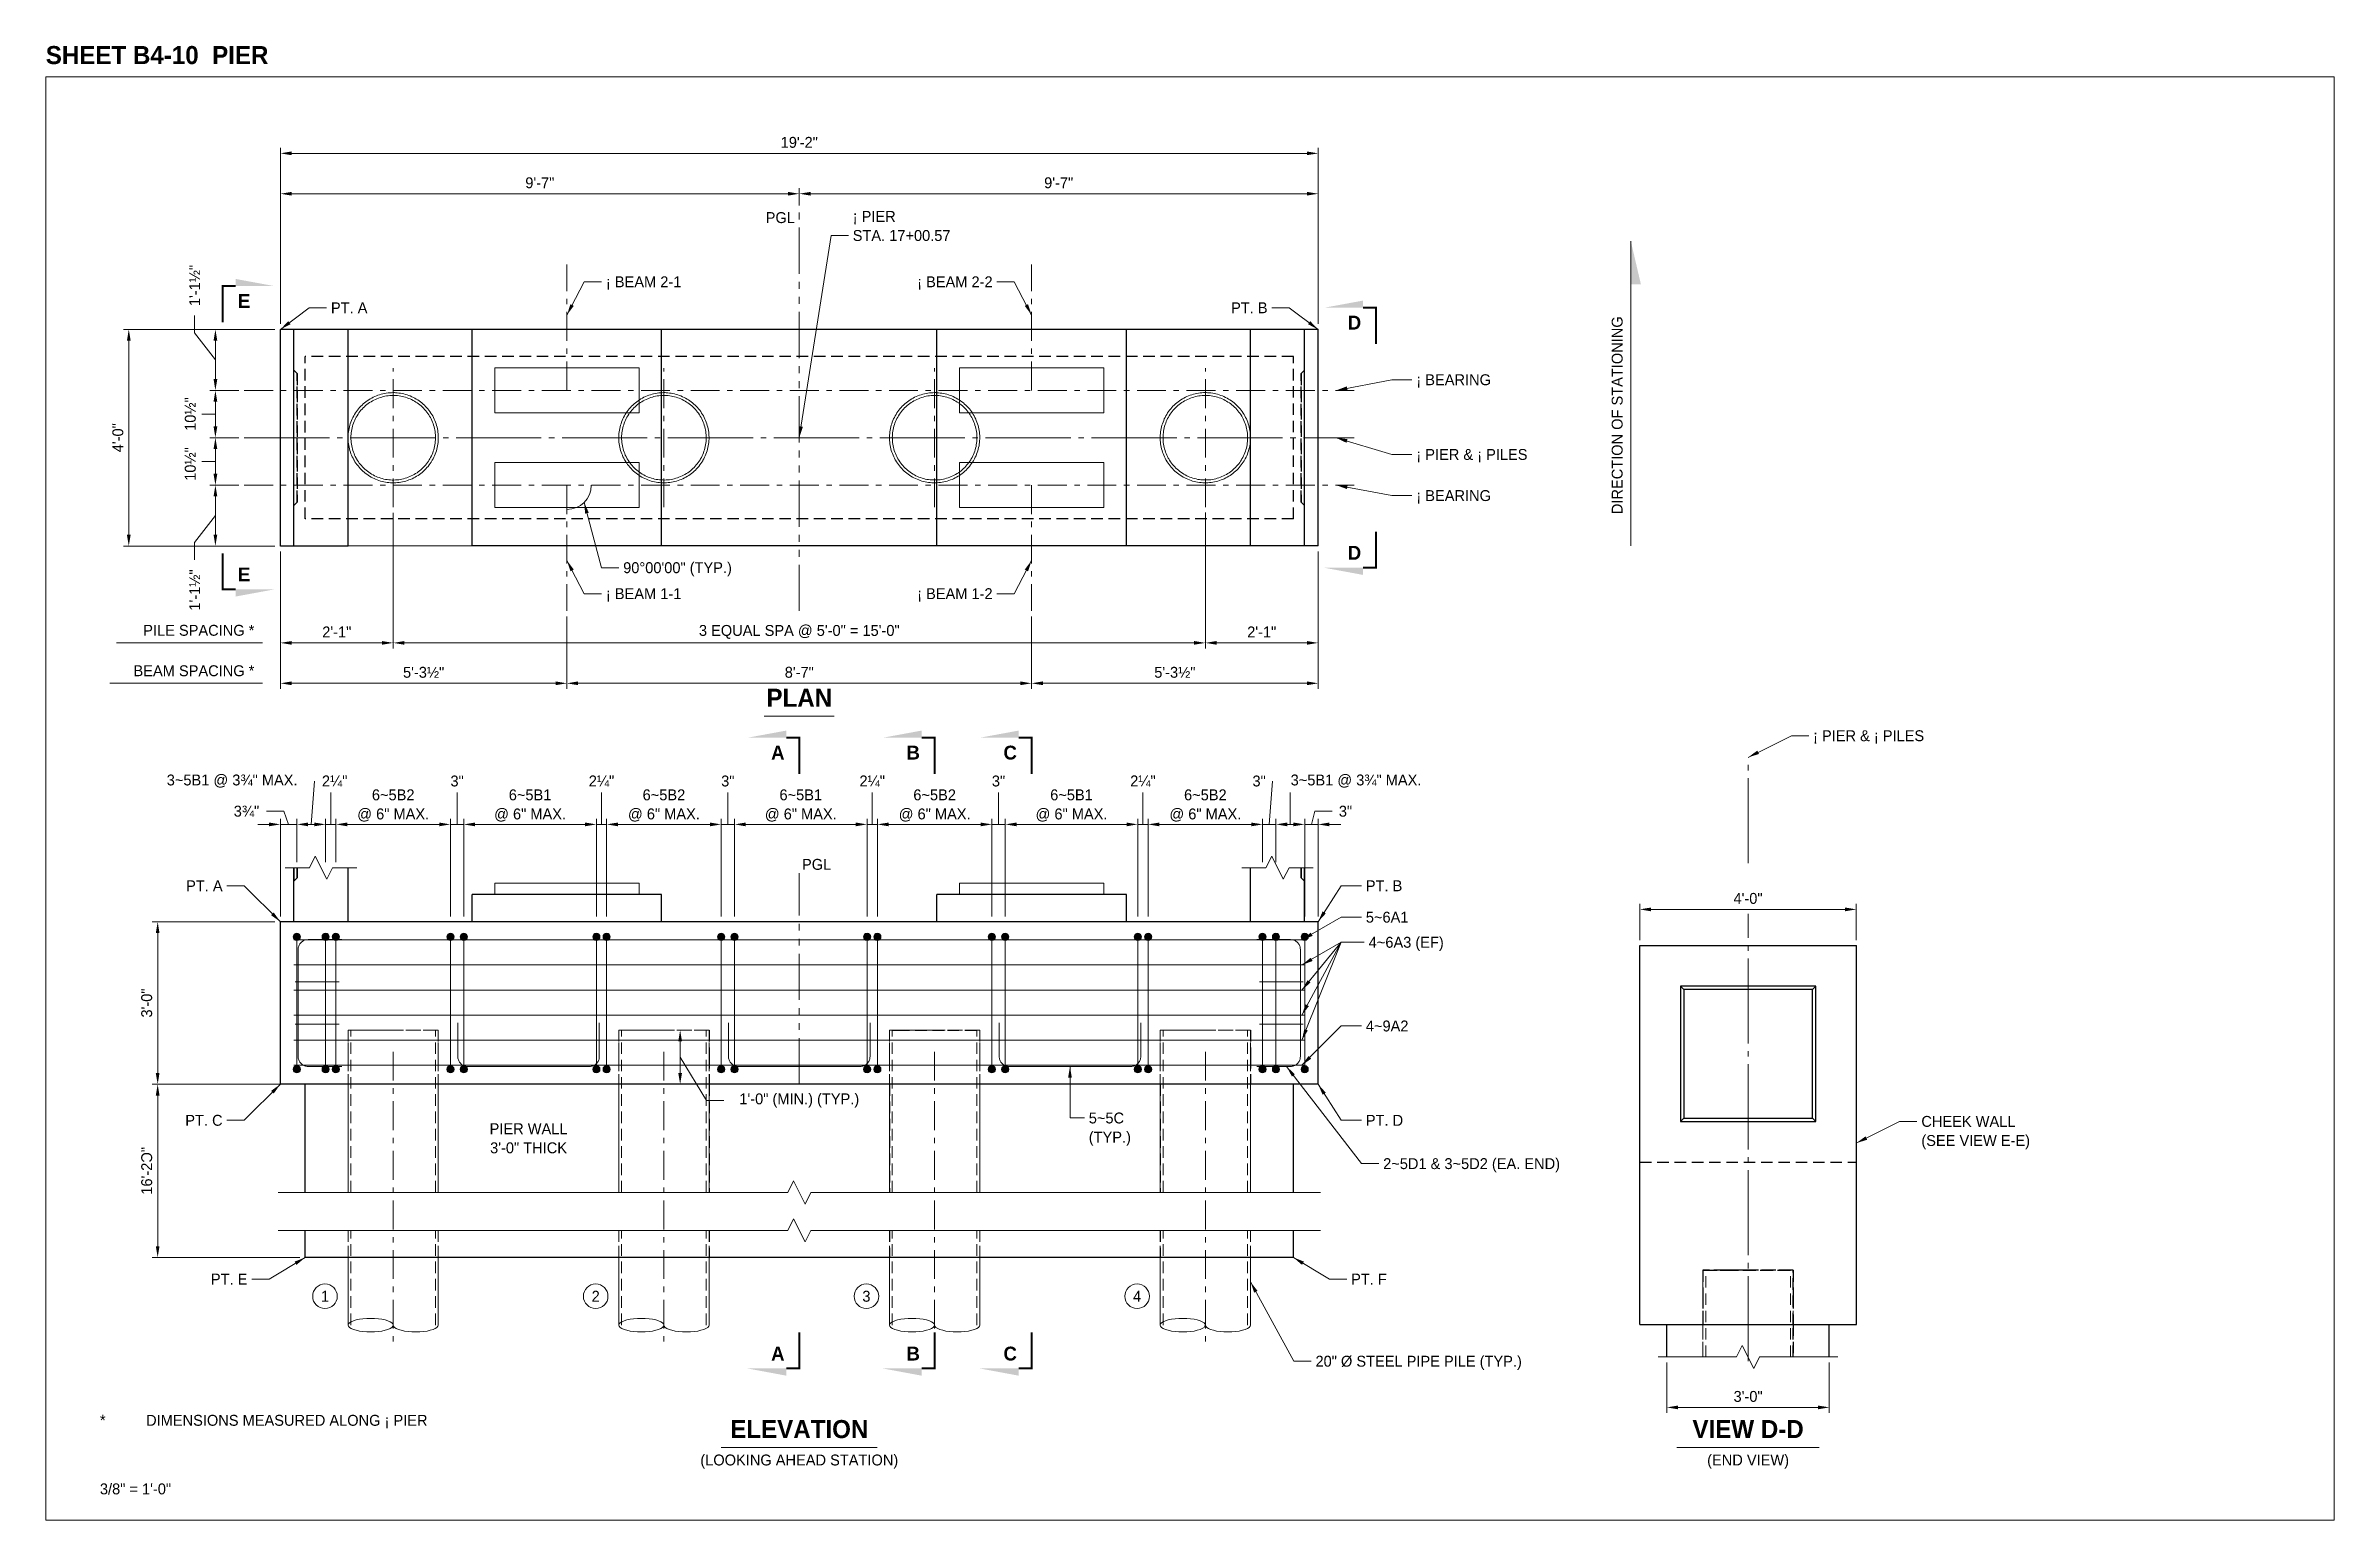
# Model space of a CAD drawing. Extents: x -1 to 861, y -26 to 2.
# Drawn here: x 239 to 281.27, y -25.67 to 1.57 of the extents above; entities that cross this region are included whole.
import ezdxf
from ezdxf.enums import TextEntityAlignment as Align

# ---------------------------------------------------------------- set-up
doc = ezdxf.new("R2010")
doc.units = 21
doc.header["$MEASUREMENT"] = 0
for name, pattern in [('DGN2', [0.12, 0.08, -0.04]), ('DGN4', [0.336, 0.2, -0.053, 0.03, -0.053]), ('DGN6', [0.584, 0.32, -0.056, 0.048, -0.056, 0.048, -0.056]), ('DGN7', [0.726, 0.59, -0.053, 0.03, -0.053])]:
    doc.linetypes.add(name, pattern=pattern)
for name, color, linetype, lineweight in [('BaseLineSurveyPGL', 1, 'DGN6', 9), ('BearingPadMisc', 5, 'Continuous', 15), ('Border', 7, 'Continuous', 15), ('CL_Major', 1, 'DGN7', 9), ('CL_Minor', 7, 'DGN4', 9), ('Dimension', 7, 'Continuous', 9), ('Leader', 7, 'Continuous', 9), ('PileSteel', 30, 'Continuous', 15), ('PileSteel_h', 30, 'DGN2', 15), ('Rebar', 2, 'Continuous', 15), ('SubStrConc', 3, 'Continuous', 30), ('SubStrConc2', 3, 'Continuous', 30), ('SubStrConc2_h', 3, 'DGN2', 30), ('SubStrConc_h', 3, 'DGN2', 30), ('Symbols', 7, 'Continuous', 15), ('TextStructures', 7, 'Continuous', 9)]:
    doc.layers.add(name, color=color, linetype=linetype, lineweight=lineweight)
doc.styles.add('FDOT Bold (Large)', font='FDOTBold.ttf')
doc.styles.add('FDOT Structures', font='FDOT.ttf')
doc.styles.add('FDOT Structures Annotation', font='FDOT.ttf')
doc.styles.add('FDOT Structures Views_SectionArrow', font='FDOTBold.ttf')

msp = doc.modelspace()

# ---------------------------------------------------------------- texts
at = {"layer": 'Border', "style": 'FDOT Bold (Large)'}
msp.add_text('SHEET B4-10  PIER', height=0.33334, dxfattribs=at).set_placement((239, 1.133), align=Align.BOTTOM_LEFT)
at = {"layer": 'Border', "style": 'FDOT Structures'}
msp.add_text('3/8" = 1\'-0"', height=0.2016, dxfattribs=at).set_placement((240, -24.987), align=Align.TOP_LEFT)
at = {"layer": 'Dimension', "char_height": 0.2016, "attachment_point": 5, "rotation": 90, "line_spacing_factor": 1.05, "style": 'FDOT Structures Annotation', "bg_fill": 3, "box_fill_scale": 1.1, "bg_fill_color": 0}
for s, insert in [('1\'-1½"', (241.75, -2.857)), ('10½"', (241.67, -5.232)), ('10½"', (241.67, -6.155)), ('1\'-1½"', (241.75, -8.482))]:
    msp.add_mtext(s, dxfattribs=dict(at, insert=insert))
at = {"layer": 'Dimension', "char_height": 0.2016, "attachment_point": 5, "line_spacing_factor": 1.05, "style": 'FDOT Structures Annotation', "bg_fill": 3, "box_fill_scale": 1.1, "bg_fill_color": 0}
for s, insert in [('3~5B1 @ 3¾" MAX.', (242.442, -12.012)), ('3"', (246.597, -12.012)), ('6~5B1\\P@ 6" MAX.', (247.945, -12.463)), ('2¼"', (249.264, -12.012)), ('6~5B2\\P@ 6" MAX.', (250.417, -12.463)), ('3"', (251.597, -12.012)), ('6~5B1\\P@ 6" MAX.', (252.945, -12.463)), ('2¼"', (254.264, -12.012)), ('6~5B2\\P@ 6" MAX.', (255.417, -12.463)), ('3"', (256.597, -12.012)), ('6~5B1\\P@ 6" MAX.', (257.945, -12.463)), ('2¼"', (259.264, -12.012)), ('6~5B2\\P@ 6" MAX.', (260.417, -12.463)), ('3~5B1 @ 3¾" MAX.', (263.2, -12.012)), ('3¾"', (242.707, -12.57)), ('3"', (263.005, -12.57))]:
    msp.add_mtext(s, dxfattribs=dict(at, insert=insert))
at = {"layer": 'TextStructures', "style": 'FDOT Structures'}
for s, p in [('PGL', (252.836, -1.603)), ('¡ BEAM 2-2', (256.487, -2.789)), ('PT. B', (261.566, -3.269)), ('¡ BEAM 1-2', (256.487, -8.55)), ('PT. A', (242.266, -13.946)), ('PT. C', (242.266, -18.279)), ('PT. E', (242.724, -21.212))]:
    msp.add_text(s, height=0.2016, dxfattribs=at).set_placement(p, align=Align.MIDDLE_RIGHT)
for s, p in [('¡ BEAM 2-1', (249.346, -2.789)), ('PT. A', (244.267, -3.269)), ('¡ BEARING', (264.314, -4.598)), ('¡ PIER & ¡ PILES', (264.314, -5.978)), ('¡ BEARING', (264.314, -6.738)), ('90°00\'00" (TYP.)', (249.664, -8.07)), ('¡ BEAM 1-1', (249.346, -8.55)), ('¡ PIER & ¡ PILES', (271.641, -11.174)), ('PT. B', (263.381, -13.946)), ('5~6A1', (263.381, -14.526)), ('4~6A3 (EF)', (263.434, -14.99)), ('4~9A2', (263.381, -16.536)), ('PT. D', (263.381, -18.279)), ('2~5D1 & 3~5D2 (EA. END)', (263.701, -19.079)), ('PT. F', (263.109, -21.212)), ('20" Ø STEEL PIPE PILE (TYP.)', (262.451, -22.729))]:
    msp.add_text(s, height=0.2016, dxfattribs=at).set_placement(p, align=Align.MIDDLE_LEFT)
at = {"layer": 'TextStructures'}
for s, height, style, p in [('E', 0.256, 'FDOT Structures Views_SectionArrow', (242.663, -3.143)), ('D', 0.256, 'FDOT Structures Views_SectionArrow', (263.171, -3.543)), ('D', 0.256, 'FDOT Structures Views_SectionArrow', (263.171, -7.795)), ('E', 0.256, 'FDOT Structures Views_SectionArrow', (242.663, -8.195)), ('A', 0.256, 'FDOT Structures Views_SectionArrow', (252.521, -11.486)), ('B', 0.256, 'FDOT Structures Views_SectionArrow', (255.021, -11.486)), ('C', 0.256, 'FDOT Structures Views_SectionArrow', (256.812, -11.486)), ('1', 0.202, 'FDOT Structures', (244.157, -21.529)), ('2', 0.202, 'FDOT Structures', (249.157, -21.529)), ('3', 0.202, 'FDOT Structures', (254.157, -21.529)), ('4', 0.202, 'FDOT Structures', (259.157, -21.529)), ('A', 0.256, 'FDOT Structures Views_SectionArrow', (252.521, -22.588)), ('B', 0.256, 'FDOT Structures Views_SectionArrow', (255.021, -22.588)), ('C', 0.256, 'FDOT Structures Views_SectionArrow', (256.812, -22.588))]:
    msp.add_text(s, height=height, dxfattribs=dict(at, style=style)).set_placement(p, align=Align.MIDDLE_CENTER)
at = {"layer": 'TextStructures', "style": 'FDOT Structures'}
msp.add_text('DIRECTION OF STATIONING', height=0.2016, rotation=90, dxfattribs=at).set_placement((268.184, -5.254), align=Align.BOTTOM_CENTER)
for s, p in [('PILE SPACING *', (242.853, -9.388)), ('BEAM SPACING *', (242.853, -10.135))]:
    msp.add_text(s, height=0.2016, dxfattribs=at).set_placement(p, align=Align.BOTTOM_RIGHT)
at = {"layer": 'TextStructures'}
for s, height, style, p in [('PLAN', 0.3333, 'FDOT Bold (Large)', (252.917, -10.739)), ('ELEVATION', 0.3333, 'FDOT Bold (Large)', (252.917, -24.249)), ('VIEW D-D', 0.3333, 'FDOT Bold (Large)', (270.441, -24.249)), ('(LOOKING AHEAD STATION)', 0.2016, 'FDOT Structures', (252.917, -24.715)), ('(END VIEW)', 0.2016, 'FDOT Structures', (270.441, -24.715))]:
    msp.add_text(s, height=height, dxfattribs=dict(at, style=style)).set_placement(p, align=Align.BOTTOM_CENTER)
at = {"layer": 'TextStructures', "style": 'FDOT Structures'}
for s, height, p in [('PGL', 0.2016, (252.967, -13.712)), ('*', 0.202, (240, -23.982)), ('DIMENSIONS MEASURED ALONG ¡ PIER', 0.2016, (240.853, -23.982))]:
    msp.add_text(s, height=height, dxfattribs=at).set_placement(p, align=Align.BOTTOM_LEFT)
at = {"layer": 'TextStructures', "char_height": 0.2016, "line_spacing_factor": 1.05, "style": 'FDOT Structures'}
for s, insert, attachment_point in [('¡ PIER\\PSTA. 17+00.57', (253.904, -2.037), 7), ('5~5C\\P(TYP.)', (258.264, -18.135), 1), ('PIER WALL\\P3\'-0" THICK', (247.917, -18.612), 5), ('CHEEK WALL\\P(SEE VIEW E-E)', (273.641, -18.198), 1)]:
    msp.add_mtext(s, dxfattribs=dict(at, insert=insert, attachment_point=attachment_point))

# ---------------------------------------------------------------- hatches: boundary and pattern name
at = {"layer": 'Rebar'}
h = msp.add_hatch(color=256, dxfattribs=at)
h.dxf.hatch_style = 1
edge = h.paths.add_edge_path()
edge.add_arc((243.638, -14.888), 0.0667, 0, 360)
h = msp.add_hatch(color=256, dxfattribs=at)
h.dxf.hatch_style = 1
edge = h.paths.add_edge_path()
edge.add_arc((244.169, -14.888), 0.0667, 0, 360)
h = msp.add_hatch(color=256, dxfattribs=at)
h.dxf.hatch_style = 1
edge = h.paths.add_edge_path()
edge.add_arc((244.359, -14.888), 0.0667, 0, 360)
h = msp.add_hatch(color=256, dxfattribs=at)
h.dxf.hatch_style = 1
edge = h.paths.add_edge_path()
edge.add_arc((246.474, -14.888), 0.0667, 0, 360)
h = msp.add_hatch(color=256, dxfattribs=at)
h.dxf.hatch_style = 1
edge = h.paths.add_edge_path()
edge.add_arc((246.721, -14.888), 0.0667, 0, 360)
h = msp.add_hatch(color=256, dxfattribs=at)
h.dxf.hatch_style = 1
edge = h.paths.add_edge_path()
edge.add_arc((249.169, -14.888), 0.0667, 0, 360)
h = msp.add_hatch(color=256, dxfattribs=at)
h.dxf.hatch_style = 1
edge = h.paths.add_edge_path()
edge.add_arc((249.359, -14.888), 0.0667, 0, 360)
h = msp.add_hatch(color=256, dxfattribs=at)
h.dxf.hatch_style = 1
edge = h.paths.add_edge_path()
edge.add_arc((251.474, -14.888), 0.0667, 0, 360)
h = msp.add_hatch(color=256, dxfattribs=at)
h.dxf.hatch_style = 1
edge = h.paths.add_edge_path()
edge.add_arc((251.721, -14.888), 0.0667, 0, 360)
h = msp.add_hatch(color=256, dxfattribs=at)
h.dxf.hatch_style = 1
edge = h.paths.add_edge_path()
edge.add_arc((254.169, -14.888), 0.0667, 0, 360)
h = msp.add_hatch(color=256, dxfattribs=at)
h.dxf.hatch_style = 1
edge = h.paths.add_edge_path()
edge.add_arc((254.359, -14.888), 0.0667, 0, 360)
h = msp.add_hatch(color=256, dxfattribs=at)
h.dxf.hatch_style = 1
edge = h.paths.add_edge_path()
edge.add_arc((256.474, -14.888), 0.0667, 0, 360)
h = msp.add_hatch(color=256, dxfattribs=at)
h.dxf.hatch_style = 1
edge = h.paths.add_edge_path()
edge.add_arc((256.721, -14.888), 0.0667, 0, 360)
h = msp.add_hatch(color=256, dxfattribs=at)
h.dxf.hatch_style = 1
edge = h.paths.add_edge_path()
edge.add_arc((259.169, -14.888), 0.0667, 0, 360)
h = msp.add_hatch(color=256, dxfattribs=at)
h.dxf.hatch_style = 1
edge = h.paths.add_edge_path()
edge.add_arc((259.359, -14.888), 0.0667, 0, 360)
h = msp.add_hatch(color=256, dxfattribs=at)
h.dxf.hatch_style = 1
edge = h.paths.add_edge_path()
edge.add_arc((261.474, -14.888), 0.0667, 0, 360)
h = msp.add_hatch(color=256, dxfattribs=at)
h.dxf.hatch_style = 1
edge = h.paths.add_edge_path()
edge.add_arc((261.721, -14.888), 0.0667, 0, 360)
h = msp.add_hatch(color=256, dxfattribs=at)
h.dxf.hatch_style = 1
edge = h.paths.add_edge_path()
edge.add_arc((262.252, -14.888), 0.0667, 0, 360)
h = msp.add_hatch(color=256, dxfattribs=at)
h.dxf.hatch_style = 1
edge = h.paths.add_edge_path()
edge.add_arc((243.638, -17.336), 0.0667, 0, 360)
h = msp.add_hatch(color=256, dxfattribs=at)
h.dxf.hatch_style = 1
edge = h.paths.add_edge_path()
edge.add_arc((244.169, -17.336), 0.0667, 0, 360)
h = msp.add_hatch(color=256, dxfattribs=at)
h.dxf.hatch_style = 1
edge = h.paths.add_edge_path()
edge.add_arc((244.359, -17.336), 0.0667, 0, 360)
h = msp.add_hatch(color=256, dxfattribs=at)
h.dxf.hatch_style = 1
edge = h.paths.add_edge_path()
edge.add_arc((246.474, -17.336), 0.0667, 0, 360)
h = msp.add_hatch(color=256, dxfattribs=at)
h.dxf.hatch_style = 1
edge = h.paths.add_edge_path()
edge.add_arc((246.721, -17.336), 0.0667, 0, 360)
h = msp.add_hatch(color=256, dxfattribs=at)
h.dxf.hatch_style = 1
edge = h.paths.add_edge_path()
edge.add_arc((249.169, -17.336), 0.0667, 0, 360)
h = msp.add_hatch(color=256, dxfattribs=at)
h.dxf.hatch_style = 1
edge = h.paths.add_edge_path()
edge.add_arc((249.359, -17.336), 0.0667, 0, 360)
h = msp.add_hatch(color=256, dxfattribs=at)
h.dxf.hatch_style = 1
edge = h.paths.add_edge_path()
edge.add_arc((251.474, -17.336), 0.0667, 0, 360)
h = msp.add_hatch(color=256, dxfattribs=at)
h.dxf.hatch_style = 1
edge = h.paths.add_edge_path()
edge.add_arc((251.721, -17.336), 0.0667, 0, 360)
h = msp.add_hatch(color=256, dxfattribs=at)
h.dxf.hatch_style = 1
edge = h.paths.add_edge_path()
edge.add_arc((254.169, -17.336), 0.0667, 0, 360)
h = msp.add_hatch(color=256, dxfattribs=at)
h.dxf.hatch_style = 1
edge = h.paths.add_edge_path()
edge.add_arc((254.359, -17.336), 0.0667, 0, 360)
h = msp.add_hatch(color=256, dxfattribs=at)
h.dxf.hatch_style = 1
edge = h.paths.add_edge_path()
edge.add_arc((256.474, -17.336), 0.0667, 0, 360)
h = msp.add_hatch(color=256, dxfattribs=at)
h.dxf.hatch_style = 1
edge = h.paths.add_edge_path()
edge.add_arc((256.721, -17.336), 0.0667, 0, 360)
h = msp.add_hatch(color=256, dxfattribs=at)
h.dxf.hatch_style = 1
edge = h.paths.add_edge_path()
edge.add_arc((259.169, -17.336), 0.0667, 0, 360)
h = msp.add_hatch(color=256, dxfattribs=at)
h.dxf.hatch_style = 1
edge = h.paths.add_edge_path()
edge.add_arc((259.359, -17.336), 0.0667, 0, 360)
h = msp.add_hatch(color=256, dxfattribs=at)
h.dxf.hatch_style = 1
edge = h.paths.add_edge_path()
edge.add_arc((261.474, -17.336), 0.0667, 0, 360)
h = msp.add_hatch(color=256, dxfattribs=at)
h.dxf.hatch_style = 1
edge = h.paths.add_edge_path()
edge.add_arc((261.721, -17.336), 0.0667, 0, 360)
h = msp.add_hatch(color=256, dxfattribs=at)
h.dxf.hatch_style = 1
edge = h.paths.add_edge_path()
edge.add_arc((262.252, -17.336), 0.0667, 0, 360)

# ---------------------------------------------------------------- linework, layer by layer
at = {"layer": 'BaseLineSurveyPGL', "ltscale": 2.666667}
for p, q in [((252.917, -8.87), (252.917, -1.482)), ((252.917, -17.612), (252.917, -13.712))]:
    msp.add_line(p, q, dxfattribs=at)
at = {"layer": 'BearingPadMisc'}
for points in [[(249.958, -4.378), (247.292, -4.378)], [(247.292, -5.211), (247.292, -4.378)], [(249.958, -5.211), (249.958, -4.378)], [(258.542, -4.378), (255.875, -4.378)], [(255.875, -5.211), (255.875, -4.378)], [(258.542, -5.211), (258.542, -4.378)], [(249.958, -5.211), (247.292, -5.211)], [(258.542, -5.211), (255.875, -5.211)], [(249.958, -6.128), (247.292, -6.128)], [(247.292, -6.961), (247.292, -6.128)], [(249.958, -6.961), (249.958, -6.128)], [(258.542, -6.128), (255.875, -6.128)], [(255.875, -6.961), (255.875, -6.128)], [(258.542, -6.961), (258.542, -6.128)], [(249.958, -6.961), (247.292, -6.961)], [(258.542, -6.961), (255.875, -6.961)], [(249.958, -13.897), (247.292, -13.897)], [(247.292, -14.11), (247.292, -13.897)], [(247.292, -13.897), (247.292, -13.897)], [(247.292, -14.11), (247.292, -13.897)], [(247.292, -13.897), (247.292, -13.897)], [(247.292, -13.897), (247.292, -13.897)], [(247.292, -14.11), (247.292, -13.897)], [(247.292, -13.897), (247.292, -13.897)], [(247.292, -14.11), (247.292, -13.897)], [(247.292, -13.897), (247.292, -13.897)], [(249.958, -14.11), (249.958, -13.897)], [(258.542, -13.897), (255.875, -13.897)], [(255.875, -14.11), (255.875, -13.897)], [(255.875, -13.897), (255.875, -13.897)], [(255.875, -14.11), (255.875, -13.897)], [(255.875, -13.897), (255.875, -13.897)], [(255.875, -13.897), (255.875, -13.897)], [(255.875, -14.11), (255.875, -13.897)], [(255.875, -13.897), (255.875, -13.897)], [(255.875, -14.11), (255.875, -13.897)], [(255.875, -13.897), (255.875, -13.897)], [(258.542, -14.11), (258.542, -13.897)]]:
    msp.add_lwpolyline(points, dxfattribs=at)
at = {"layer": 'CL_Major', "ltscale": 2.666667}
for p, q in [((242.667, -5.669), (263.167, -5.669)), ((270.441, -13.529), (270.441, -11.574)), ((270.441, -22.729), (270.441, -14.462))]:
    msp.add_line(p, q, dxfattribs=at)
at = {"layer": 'CL_Minor', "ltscale": 2.666667}
for p, q in [((248.625, -4.795), (248.625, -2.469)), ((257.208, -4.795), (257.208, -2.469)), ((245.417, -6.953), (245.417, -4.386)), ((250.417, -6.953), (250.417, -4.386)), ((255.417, -6.953), (255.417, -4.386)), ((260.417, -6.953), (260.417, -4.386)), ((242.667, -4.795), (263.167, -4.795)), ((242.667, -6.545), (263.167, -6.545)), ((248.625, -6.545), (248.625, -8.87)), ((257.208, -6.545), (257.208, -8.87)), ((245.417, -17.012), (245.417, -22.382)), ((250.417, -17.012), (250.417, -22.382)), ((255.417, -17.012), (255.417, -22.382)), ((260.417, -17.012), (260.417, -22.382))]:
    msp.add_line(p, q, dxfattribs=at)
at = {"layer": 'Dimension'}
for p, q in [((243.333, -3.568), (243.333, -0.315)), ((243.542, -0.416), (262.292, -0.416)), ((262.5, -3.568), (262.5, -0.315)), ((243.333, -3.568), (243.333, -1.061)), ((243.542, -1.162), (252.708, -1.162)), ((252.917, -1.381), (252.917, -1.061)), ((252.917, -1.381), (252.917, -1.061)), ((253.125, -1.162), (262.292, -1.162)), ((262.5, -3.568), (262.5, -1.061)), ((243.233, -3.669), (240.433, -3.669)), ((243.233, -3.669), (242.033, -3.669)), ((240.533, -7.461), (240.533, -3.877)), ((242.133, -4.586), (242.133, -3.877)), ((242.566, -4.795), (242.033, -4.795)), ((242.566, -4.795), (242.033, -4.795)), ((242.133, -5.461), (242.133, -5.003)), ((242.566, -5.669), (242.033, -5.669)), ((242.566, -5.669), (242.033, -5.669)), ((242.133, -6.336), (242.133, -5.878)), ((242.566, -6.545), (242.033, -6.545)), ((242.566, -6.545), (242.033, -6.545)), ((242.133, -7.461), (242.133, -6.753)), ((245.417, -7.054), (245.417, -9.56)), ((245.417, -7.054), (245.417, -9.56)), ((260.417, -7.053), (260.417, -9.56)), ((260.417, -7.053), (260.417, -9.56)), ((243.233, -7.67), (240.433, -7.67)), ((243.233, -7.67), (242.033, -7.67)), ((243.333, -7.77), (243.333, -9.56)), ((243.333, -7.77), (243.333, -10.306)), ((262.5, -7.77), (262.5, -9.56)), ((262.5, -7.77), (262.5, -10.306)), ((248.625, -8.97), (248.625, -10.306)), ((248.625, -8.97), (248.625, -10.306)), ((257.208, -8.97), (257.208, -10.306)), ((257.208, -8.97), (257.208, -10.306)), ((240.305, -9.459), (243.003, -9.459)), ((243.542, -9.459), (245.208, -9.459)), ((245.625, -9.459), (260.208, -9.459)), ((260.625, -9.459), (262.292, -9.459)), ((240.184, -10.206), (243.003, -10.206)), ((243.542, -10.206), (248.417, -10.206)), ((248.833, -10.206), (257, -10.206)), ((257.416, -10.206), (262.292, -10.206)), ((243.333, -14.512), (243.333, -12.712)), ((243.333, -12.812), (243.638, -12.812)), ((243.638, -13.512), (243.638, -12.712)), ((243.638, -13.512), (243.638, -12.712)), ((243.961, -12.812), (243.752, -12.812)), ((243.846, -12.812), (244.054, -12.812)), ((243.846, -12.812), (243.961, -12.812)), ((244.169, -13.512), (244.169, -12.712)), ((244.169, -13.512), (244.169, -12.712)), ((244.169, -12.812), (244.359, -12.812)), ((244.359, -13.512), (244.359, -12.712)), ((244.359, -13.512), (244.359, -12.712)), ((246.474, -14.512), (246.474, -12.712)), ((246.474, -14.512), (246.474, -12.712)), ((246.474, -12.812), (246.721, -12.812)), ((246.721, -14.512), (246.721, -12.712)), ((246.721, -14.512), (246.721, -12.712)), ((249.169, -14.512), (249.169, -12.712)), ((249.169, -14.512), (249.169, -12.712)), ((249.169, -12.812), (249.359, -12.812)), ((249.359, -14.512), (249.359, -12.712)), ((249.359, -14.512), (249.359, -12.712)), ((251.474, -14.512), (251.474, -12.712)), ((251.474, -14.512), (251.474, -12.712)), ((251.474, -12.812), (251.721, -12.812)), ((251.721, -14.512), (251.721, -12.712)), ((251.721, -14.512), (251.721, -12.712)), ((254.169, -14.512), (254.169, -12.712)), ((254.169, -14.512), (254.169, -12.712)), ((254.169, -12.812), (254.359, -12.812)), ((254.359, -14.512), (254.359, -12.712)), ((254.359, -14.512), (254.359, -12.712)), ((256.474, -14.512), (256.474, -12.712)), ((256.474, -14.512), (256.474, -12.712)), ((256.474, -12.812), (256.721, -12.812)), ((256.721, -14.512), (256.721, -12.712)), ((256.721, -14.512), (256.721, -12.712)), ((259.169, -14.512), (259.169, -12.712)), ((259.169, -14.512), (259.169, -12.712)), ((259.169, -12.812), (259.359, -12.812)), ((259.359, -14.512), (259.359, -12.712)), ((259.359, -14.512), (259.359, -12.712)), ((261.474, -13.512), (261.474, -12.712)), ((261.474, -13.512), (261.474, -12.712)), ((261.474, -12.812), (261.721, -12.812)), ((261.721, -13.512), (261.721, -12.712)), ((261.721, -13.512), (261.721, -12.712)), ((262.044, -12.812), (261.836, -12.812)), ((261.929, -12.812), (262.137, -12.812)), ((261.929, -12.812), (262.044, -12.812)), ((262.252, -14.512), (262.252, -12.712)), ((262.252, -14.512), (262.252, -12.712)), ((262.252, -12.812), (262.5, -12.812)), ((262.5, -14.512), (262.5, -12.712)), ((268.44, -14.948), (268.44, -14.282)), ((272.44, -14.948), (272.44, -14.282)), ((243.233, -14.612), (240.966, -14.612)), ((268.649, -14.382), (272.232, -14.382)), ((241.067, -17.404), (241.067, -14.821)), ((250.717, -17.404), (250.717, -16.821)), ((243.233, -17.612), (240.966, -17.612)), ((243.691, -17.612), (240.966, -17.612)), ((241.067, -20.604), (241.067, -17.821)), ((243.691, -20.812), (240.966, -20.812)), ((268.94, -22.75), (268.94, -23.683)), ((271.941, -22.75), (271.941, -23.683)), ((269.149, -23.582), (271.733, -23.582))]:
    msp.add_line(p, q, dxfattribs=at)
for points in [[(243.964, -12.012), (243.903, -12.812)], [(251.523, -17.913), (251.203, -17.913), (250.717, -17.112)]]:
    msp.add_lwpolyline(points, dxfattribs=at)
msp.add_arc((248.625, -6.545), 0.45, 270, 360, dxfattribs=at)
for points in [[(243.542, -0.45), (243.333, -0.416), (243.542, -0.381)], [(262.292, -0.381), (262.5, -0.416), (262.292, -0.45)], [(243.542, -1.196), (243.333, -1.162), (243.542, -1.128)], [(252.708, -1.128), (252.917, -1.162), (252.708, -1.196)], [(253.125, -1.196), (252.917, -1.162), (253.125, -1.128)], [(262.292, -1.128), (262.5, -1.162), (262.292, -1.196)], [(240.499, -3.877), (240.533, -3.669), (240.568, -3.877)], [(242.099, -3.877), (242.133, -3.669), (242.168, -3.877)], [(242.168, -4.586), (242.133, -4.795), (242.099, -4.586)], [(242.099, -5.003), (242.133, -4.795), (242.168, -5.003)], [(242.168, -5.461), (242.133, -5.669), (242.099, -5.461)], [(242.099, -5.878), (242.133, -5.669), (242.168, -5.878)], [(242.168, -6.336), (242.133, -6.545), (242.099, -6.336)], [(242.099, -6.753), (242.133, -6.545), (242.168, -6.753)], [(240.568, -7.461), (240.533, -7.67), (240.499, -7.461)], [(242.168, -7.461), (242.133, -7.67), (242.099, -7.461)], [(243.542, -9.493), (243.333, -9.459), (243.542, -9.425)], [(245.208, -9.425), (245.417, -9.459), (245.208, -9.493)], [(245.625, -9.493), (245.417, -9.459), (245.625, -9.425)], [(260.208, -9.425), (260.417, -9.459), (260.208, -9.493)], [(260.625, -9.493), (260.417, -9.459), (260.625, -9.425)], [(262.292, -9.425), (262.5, -9.459), (262.292, -9.493)], [(243.542, -10.24), (243.333, -10.206), (243.542, -10.171)], [(248.417, -10.171), (248.625, -10.206), (248.417, -10.24)], [(248.833, -10.24), (248.625, -10.206), (248.833, -10.171)], [(257, -10.171), (257.208, -10.206), (257, -10.24)], [(257.416, -10.24), (257.208, -10.206), (257.416, -10.171)], [(262.292, -10.171), (262.5, -10.206), (262.292, -10.24)], [(243.846, -12.847), (243.638, -12.812), (243.846, -12.778)], [(243.846, -12.847), (243.638, -12.812), (243.846, -12.778)], [(243.961, -12.778), (244.169, -12.812), (243.961, -12.847)], [(243.961, -12.778), (244.169, -12.812), (243.961, -12.847)], [(246.929, -12.847), (246.721, -12.812), (246.929, -12.778)], [(246.929, -12.847), (246.721, -12.812), (246.929, -12.778)], [(248.961, -12.778), (249.169, -12.812), (248.961, -12.847)], [(248.961, -12.778), (249.169, -12.812), (248.961, -12.847)], [(251.929, -12.847), (251.721, -12.812), (251.929, -12.778)], [(251.929, -12.847), (251.721, -12.812), (251.929, -12.778)], [(253.961, -12.778), (254.169, -12.812), (253.961, -12.847)], [(253.961, -12.778), (254.169, -12.812), (253.961, -12.847)], [(256.929, -12.847), (256.721, -12.812), (256.929, -12.778)], [(256.929, -12.847), (256.721, -12.812), (256.929, -12.778)], [(258.961, -12.778), (259.169, -12.812), (258.961, -12.847)], [(258.961, -12.778), (259.169, -12.812), (258.961, -12.847)], [(261.929, -12.847), (261.721, -12.812), (261.929, -12.778)], [(261.929, -12.847), (261.721, -12.812), (261.929, -12.778)], [(262.044, -12.778), (262.252, -12.812), (262.044, -12.847)], [(262.044, -12.778), (262.252, -12.812), (262.044, -12.847)], [(268.649, -14.417), (268.44, -14.382), (268.649, -14.348)], [(272.232, -14.348), (272.44, -14.382), (272.232, -14.417)], [(241.032, -14.821), (241.067, -14.612), (241.101, -14.821)], [(250.682, -16.821), (250.717, -16.612), (250.751, -16.821)], [(241.101, -17.404), (241.067, -17.612), (241.032, -17.404)], [(241.032, -17.821), (241.067, -17.612), (241.101, -17.821)], [(250.751, -17.404), (250.717, -17.612), (250.682, -17.404)], [(241.101, -20.604), (241.067, -20.812), (241.032, -20.604)], [(269.149, -23.617), (268.94, -23.582), (269.149, -23.548)], [(271.733, -23.548), (271.941, -23.582), (271.733, -23.617)]]:
    msp.add_solid(points, dxfattribs=at)
at = {"layer": 'Leader'}
for p, q in [((262.2, -16.8), (262.927, -14.99)), ((262.2, -16.336), (262.927, -14.99)), ((262.2, -15.873), (262.927, -14.99)), ((262.2, -15.409), (262.927, -14.99)), ((262.927, -14.99), (263.353, -14.99))]:
    msp.add_line(p, q, dxfattribs=at)
for points in [[(252.917, -5.669), (253.503, -1.936), (253.823, -1.936)], [(248.625, -3.403), (248.945, -2.789), (249.265, -2.789)], [(257.208, -3.403), (256.888, -2.789), (256.568, -2.789)], [(243.333, -3.669), (243.867, -3.269), (244.187, -3.269)], [(262.5, -3.669), (261.967, -3.269), (261.647, -3.269)], [(262.833, -4.795), (263.86, -4.598), (264.233, -4.598)], [(262.833, -5.669), (263.86, -5.978), (264.233, -5.978)], [(262.833, -6.545), (263.86, -6.738), (264.233, -6.738)], [(248.943, -6.863), (249.263, -8.07), (249.583, -8.07)], [(248.625, -7.936), (248.945, -8.55), (249.265, -8.55)], [(257.208, -7.936), (256.888, -8.55), (256.568, -8.55)], [(270.441, -11.574), (271.241, -11.174), (271.561, -11.174)], [(243.333, -14.612), (242.667, -13.946), (242.347, -13.946)], [(262.5, -14.612), (262.927, -13.946), (263.3, -13.946)], [(262.2, -14.946), (262.927, -14.526), (263.3, -14.526)], [(262.2, -17.263), (262.927, -16.536), (263.3, -16.536)], [(257.917, -17.284), (257.917, -18.236), (258.183, -18.236)], [(261.917, -17.284), (263.3, -19.079), (263.62, -19.079)], [(243.333, -17.612), (242.667, -18.279), (242.347, -18.279)], [(262.5, -17.612), (262.927, -18.279), (263.3, -18.279)], [(272.44, -18.699), (273.24, -18.299), (273.56, -18.299)], [(243.792, -20.812), (243.125, -21.212), (242.805, -21.212)], [(262.042, -20.812), (262.708, -21.212), (263.028, -21.212)], [(261.25, -21.262), (262.05, -22.729), (262.37, -22.729)]]:
    msp.add_lwpolyline(points, dxfattribs=at)
for points in [[(248.625, -3.403), (248.691, -3.202), (248.752, -3.234)], [(257.208, -3.403), (257.081, -3.234), (257.142, -3.202)], [(243.333, -3.669), (243.479, -3.516), (243.521, -3.572)], [(262.5, -3.669), (262.313, -3.572), (262.354, -3.516)], [(262.833, -4.795), (263.031, -4.721), (263.044, -4.789)], [(252.917, -5.669), (252.915, -5.458), (252.983, -5.469)], [(262.833, -5.669), (263.043, -5.696), (263.023, -5.763)], [(262.833, -6.545), (263.045, -6.549), (263.032, -6.617)], [(248.943, -6.863), (249.03, -7.055), (248.963, -7.073)], [(248.625, -7.936), (248.752, -8.105), (248.691, -8.137)], [(257.208, -7.936), (257.142, -8.137), (257.081, -8.105)], [(270.441, -11.574), (270.611, -11.449), (270.642, -11.512)], [(243.333, -14.612), (243.162, -14.49), (243.211, -14.441)], [(262.5, -14.612), (262.583, -14.418), (262.642, -14.456)], [(262.2, -14.946), (262.363, -14.812), (262.398, -14.872)], [(262.2, -15.409), (262.363, -15.275), (262.398, -15.335)], [(262.2, -15.873), (262.306, -15.69), (262.359, -15.734)], [(262.2, -16.336), (262.268, -16.136), (262.329, -16.169)], [(262.2, -16.8), (262.245, -16.593), (262.31, -16.619)], [(257.917, -17.284), (257.951, -17.492), (257.882, -17.492)], [(261.917, -17.284), (262.071, -17.428), (262.016, -17.47)], [(262.2, -17.263), (262.323, -17.091), (262.372, -17.14)], [(243.333, -17.612), (243.211, -17.784), (243.162, -17.735)], [(262.5, -17.612), (262.642, -17.769), (262.583, -17.806)], [(272.44, -18.699), (272.611, -18.575), (272.642, -18.637)], [(243.792, -20.812), (243.631, -20.949), (243.595, -20.89)], [(262.042, -20.812), (262.238, -20.89), (262.202, -20.949)], [(261.25, -21.262), (261.38, -21.429), (261.319, -21.462)]]:
    msp.add_solid(points, dxfattribs=at)
at = {"layer": 'PileSteel'}
for points in [[(244.583, -22.062), (244.583, -20.812)], [(246.25, -22.062), (246.25, -20.812)], [(249.583, -22.062), (249.583, -20.812)], [(251.25, -22.062), (251.25, -20.812)], [(254.583, -22.062), (254.583, -20.812)], [(256.25, -22.062), (256.25, -20.812)], [(259.583, -22.062), (259.583, -20.812)], [(261.25, -22.062), (261.25, -20.812)], [(245.417, -22.062), (245.41, -22.041), (245.392, -22.02), (245.361, -22), (245.319, -21.982), (245.268, -21.967), (245.208, -21.954), (245.143, -21.945), (245.072, -21.939), (245, -21.937), (244.928, -21.939), (244.858, -21.945), (244.792, -21.954), (244.732, -21.967), (244.681, -21.982), (244.639, -22), (244.609, -22.02), (244.59, -22.041), (244.583, -22.062), (244.59, -22.084), (244.609, -22.105), (244.639, -22.125), (244.681, -22.143), (244.732, -22.158), (244.792, -22.171), (244.858, -22.18), (244.928, -22.185), (245, -22.187), (245.072, -22.185), (245.143, -22.18), (245.208, -22.171), (245.268, -22.158), (245.319, -22.143), (245.361, -22.125), (245.392, -22.105), (245.41, -22.084), (245.417, -22.062)], [(250.417, -22.062), (250.41, -22.041), (250.392, -22.02), (250.361, -22), (250.319, -21.982), (250.268, -21.967), (250.208, -21.954), (250.143, -21.945), (250.072, -21.939), (250, -21.937), (249.928, -21.939), (249.858, -21.945), (249.792, -21.954), (249.732, -21.967), (249.681, -21.982), (249.639, -22), (249.609, -22.02), (249.59, -22.041), (249.583, -22.062), (249.59, -22.084), (249.609, -22.105), (249.639, -22.125), (249.681, -22.143), (249.732, -22.158), (249.792, -22.171), (249.858, -22.18), (249.928, -22.185), (250, -22.187), (250.072, -22.185), (250.143, -22.18), (250.208, -22.171), (250.268, -22.158), (250.319, -22.143), (250.361, -22.125), (250.392, -22.105), (250.41, -22.084), (250.417, -22.062)], [(255.417, -22.062), (255.41, -22.041), (255.392, -22.02), (255.361, -22), (255.319, -21.982), (255.268, -21.967), (255.208, -21.954), (255.143, -21.945), (255.072, -21.939), (255, -21.937), (254.928, -21.939), (254.858, -21.945), (254.792, -21.954), (254.732, -21.967), (254.681, -21.982), (254.639, -22), (254.609, -22.02), (254.59, -22.041), (254.583, -22.062), (254.59, -22.084), (254.609, -22.105), (254.639, -22.125), (254.681, -22.143), (254.732, -22.158), (254.792, -22.171), (254.858, -22.18), (254.928, -22.185), (255, -22.187), (255.072, -22.185), (255.143, -22.18), (255.208, -22.171), (255.268, -22.158), (255.319, -22.143), (255.361, -22.125), (255.392, -22.105), (255.41, -22.084), (255.417, -22.062)], [(260.417, -22.062), (260.41, -22.041), (260.392, -22.02), (260.361, -22), (260.319, -21.982), (260.268, -21.967), (260.208, -21.954), (260.143, -21.945), (260.072, -21.939), (260, -21.937), (259.928, -21.939), (259.858, -21.945), (259.792, -21.954), (259.732, -21.967), (259.681, -21.982), (259.639, -22), (259.609, -22.02), (259.59, -22.041), (259.583, -22.062), (259.59, -22.084), (259.609, -22.105), (259.639, -22.125), (259.681, -22.143), (259.732, -22.158), (259.792, -22.171), (259.858, -22.18), (259.928, -22.185), (260, -22.187), (260.072, -22.185), (260.143, -22.18), (260.208, -22.171), (260.268, -22.158), (260.319, -22.143), (260.361, -22.125), (260.392, -22.105), (260.41, -22.084), (260.417, -22.062)], [(245.417, -22.062), (245.423, -22.084), (245.442, -22.105), (245.473, -22.125), (245.514, -22.143), (245.566, -22.158), (245.625, -22.171), (245.691, -22.18), (245.761, -22.185), (245.833, -22.187), (245.906, -22.185), (245.976, -22.18), (246.042, -22.171), (246.101, -22.158), (246.153, -22.143), (246.194, -22.125), (246.225, -22.105), (246.244, -22.084), (246.25, -22.062)], [(250.417, -22.062), (250.423, -22.084), (250.442, -22.105), (250.473, -22.125), (250.514, -22.143), (250.566, -22.158), (250.625, -22.171), (250.691, -22.18), (250.761, -22.185), (250.833, -22.187), (250.906, -22.185), (250.976, -22.18), (251.042, -22.171), (251.101, -22.158), (251.153, -22.143), (251.194, -22.125), (251.225, -22.105), (251.244, -22.084), (251.25, -22.062)], [(255.417, -22.062), (255.423, -22.084), (255.442, -22.105), (255.473, -22.125), (255.514, -22.143), (255.566, -22.158), (255.625, -22.171), (255.691, -22.18), (255.761, -22.185), (255.833, -22.187), (255.906, -22.185), (255.976, -22.18), (256.042, -22.171), (256.101, -22.158), (256.153, -22.143), (256.194, -22.125), (256.225, -22.105), (256.244, -22.084), (256.25, -22.062)], [(260.417, -22.062), (260.423, -22.084), (260.442, -22.105), (260.473, -22.125), (260.514, -22.143), (260.566, -22.158), (260.625, -22.171), (260.691, -22.18), (260.761, -22.185), (260.833, -22.187), (260.906, -22.185), (260.976, -22.18), (261.042, -22.171), (261.101, -22.158), (261.153, -22.143), (261.194, -22.125), (261.225, -22.105), (261.244, -22.084), (261.25, -22.062)]]:
    msp.add_lwpolyline(points, dxfattribs=at)
at = {"layer": 'PileSteel_h', "ltscale": 2.666667}
for points in [[(245.417, -4.836), (245.385, -4.837), (245.353, -4.839), (245.321, -4.842), (245.29, -4.846), (245.258, -4.851), (245.227, -4.858), (245.197, -4.866), (245.166, -4.875), (245.136, -4.885), (245.106, -4.896), (245.077, -4.909), (245.048, -4.922), (245.02, -4.937), (244.993, -4.952), (244.966, -4.969), (244.939, -4.986), (244.914, -5.005), (244.889, -5.025), (244.865, -5.045), (244.841, -5.067), (244.819, -5.089), (244.797, -5.112), (244.777, -5.136), (244.757, -5.16), (244.738, -5.186), (244.72, -5.212), (244.704, -5.238), (244.688, -5.266), (244.673, -5.294), (244.659, -5.322), (244.647, -5.351), (244.635, -5.38), (244.625, -5.41), (244.616, -5.44), (244.608, -5.47), (244.601, -5.501), (244.595, -5.532), (244.59, -5.563), (244.587, -5.594), (244.585, -5.626), (244.583, -5.657), (244.584, -5.688), (244.585, -5.72), (244.587, -5.751), (244.591, -5.782), (244.596, -5.813), (244.602, -5.844), (244.609, -5.874), (244.617, -5.904), (244.627, -5.934), (244.637, -5.964), (244.649, -5.993), (244.661, -6.021), (244.675, -6.049), (244.69, -6.077), (244.695, -6.086), (244.711, -6.114), (244.729, -6.14), (244.747, -6.166), (244.767, -6.191), (244.787, -6.216), (244.809, -6.239), (244.831, -6.262), (244.854, -6.284), (244.878, -6.305), (244.902, -6.325), (244.928, -6.344), (244.954, -6.362), (244.98, -6.379), (245.008, -6.395), (245.035, -6.411), (245.064, -6.424), (245.093, -6.437), (245.122, -6.449), (245.152, -6.46), (245.182, -6.469), (245.213, -6.477), (245.243, -6.485), (245.274, -6.491), (245.306, -6.495), (245.337, -6.499), (245.368, -6.501), (245.4, -6.503), (245.432, -6.503), (245.463, -6.502), (245.494, -6.499), (245.526, -6.496), (245.557, -6.491), (245.588, -6.485), (245.618, -6.478), (245.649, -6.47), (245.679, -6.461), (245.708, -6.45), (245.738, -6.439), (245.766, -6.426), (245.795, -6.412), (245.822, -6.397), (245.85, -6.382), (245.876, -6.365), (245.902, -6.347), (245.927, -6.328), (245.951, -6.309), (245.975, -6.288), (245.998, -6.267), (246.02, -6.245), (246.041, -6.222), (246.061, -6.198), (246.081, -6.173), (246.099, -6.148), (246.116, -6.122), (246.133, -6.096), (246.138, -6.086), (246.154, -6.058), (246.168, -6.03), (246.181, -6.001), (246.193, -5.971), (246.204, -5.942), (246.214, -5.911), (246.223, -5.881), (246.23, -5.85), (246.237, -5.819), (246.242, -5.787), (246.246, -5.756), (246.248, -5.724), (246.25, -5.693), (246.25, -5.661), (246.249, -5.629), (246.247, -5.598), (246.244, -5.566), (246.239, -5.535), (246.233, -5.504), (246.226, -5.473), (246.218, -5.442), (246.209, -5.412), (246.199, -5.382), (246.187, -5.353), (246.175, -5.324), (246.161, -5.295), (246.147, -5.267), (246.131, -5.24), (246.114, -5.213), (246.096, -5.187), (246.078, -5.162), (246.058, -5.137), (246.037, -5.114), (246.016, -5.091), (245.994, -5.068), (245.971, -5.047), (245.947, -5.027), (245.922, -5.007), (245.897, -4.988), (245.871, -4.971), (245.844, -4.954), (245.817, -4.939), (245.789, -4.924), (245.761, -4.911), (245.732, -4.898), (245.703, -4.887), (245.673, -4.877), (245.643, -4.868), (245.613, -4.86), (245.583, -4.853), (245.552, -4.847), (245.521, -4.843), (245.49, -4.839), (245.459, -4.837), (245.438, -4.836), (245.417, -4.836)], [(245.417, -4.836), (245.385, -4.837), (245.353, -4.839), (245.321, -4.842), (245.29, -4.846), (245.258, -4.851), (245.227, -4.858), (245.197, -4.866), (245.166, -4.875), (245.136, -4.885), (245.106, -4.896), (245.077, -4.909), (245.048, -4.922), (245.02, -4.937), (244.993, -4.952), (244.966, -4.969), (244.939, -4.986), (244.914, -5.005), (244.889, -5.025), (244.865, -5.045), (244.841, -5.067), (244.819, -5.089), (244.797, -5.112), (244.777, -5.136), (244.757, -5.16), (244.738, -5.186), (244.72, -5.212), (244.704, -5.238), (244.688, -5.266), (244.673, -5.294), (244.659, -5.322), (244.647, -5.351), (244.635, -5.38), (244.625, -5.41), (244.616, -5.44), (244.608, -5.47), (244.601, -5.501), (244.595, -5.532), (244.59, -5.563), (244.587, -5.594), (244.585, -5.626), (244.583, -5.657), (244.584, -5.688), (244.585, -5.72), (244.587, -5.751), (244.591, -5.782), (244.596, -5.813), (244.602, -5.844), (244.609, -5.874), (244.617, -5.904), (244.627, -5.934), (244.637, -5.964), (244.649, -5.993), (244.661, -6.021), (244.675, -6.049), (244.69, -6.077), (244.695, -6.086), (244.711, -6.114), (244.729, -6.14), (244.747, -6.166), (244.767, -6.191), (244.787, -6.216), (244.809, -6.239), (244.831, -6.262), (244.854, -6.284), (244.878, -6.305), (244.902, -6.325), (244.928, -6.344), (244.954, -6.362), (244.98, -6.379), (245.008, -6.395), (245.035, -6.411), (245.064, -6.424), (245.093, -6.437), (245.122, -6.449), (245.152, -6.46), (245.182, -6.469), (245.213, -6.477), (245.243, -6.485), (245.274, -6.491), (245.306, -6.495), (245.337, -6.499), (245.368, -6.501), (245.4, -6.503), (245.432, -6.503), (245.463, -6.502), (245.494, -6.499), (245.526, -6.496), (245.557, -6.491), (245.588, -6.485), (245.618, -6.478), (245.649, -6.47), (245.679, -6.461), (245.708, -6.45), (245.738, -6.439), (245.766, -6.426), (245.795, -6.412), (245.822, -6.397), (245.85, -6.382), (245.876, -6.365), (245.902, -6.347), (245.927, -6.328), (245.951, -6.309), (245.975, -6.288), (245.998, -6.267), (246.02, -6.245), (246.041, -6.222), (246.061, -6.198), (246.081, -6.173), (246.099, -6.148), (246.116, -6.122), (246.133, -6.096), (246.138, -6.086), (246.154, -6.058), (246.168, -6.03), (246.181, -6.001), (246.193, -5.971), (246.204, -5.942), (246.214, -5.911), (246.223, -5.881), (246.23, -5.85), (246.237, -5.819), (246.242, -5.787), (246.246, -5.756), (246.248, -5.724), (246.25, -5.693), (246.25, -5.661), (246.249, -5.629), (246.247, -5.598), (246.244, -5.566), (246.239, -5.535), (246.233, -5.504), (246.226, -5.473), (246.218, -5.442), (246.209, -5.412), (246.199, -5.382), (246.187, -5.353), (246.175, -5.324), (246.161, -5.295), (246.147, -5.267), (246.131, -5.24), (246.114, -5.213), (246.096, -5.187), (246.078, -5.162), (246.058, -5.137), (246.037, -5.114), (246.016, -5.091), (245.994, -5.068), (245.971, -5.047), (245.947, -5.027), (245.922, -5.007), (245.897, -4.988), (245.871, -4.971), (245.844, -4.954), (245.817, -4.939), (245.789, -4.924), (245.761, -4.911), (245.732, -4.898), (245.703, -4.887), (245.673, -4.877), (245.643, -4.868), (245.613, -4.86), (245.583, -4.853), (245.552, -4.847), (245.521, -4.843), (245.49, -4.839), (245.459, -4.837), (245.438, -4.836), (245.417, -4.836)], [(245.417, -4.836), (245.385, -4.837), (245.353, -4.839), (245.321, -4.842), (245.29, -4.846), (245.258, -4.851), (245.227, -4.858), (245.197, -4.866), (245.166, -4.875), (245.136, -4.885), (245.106, -4.896), (245.077, -4.909), (245.048, -4.922), (245.02, -4.937), (244.993, -4.952), (244.966, -4.969), (244.939, -4.986), (244.914, -5.005), (244.889, -5.025), (244.865, -5.045), (244.841, -5.067), (244.819, -5.089), (244.797, -5.112), (244.777, -5.136), (244.757, -5.16), (244.738, -5.186), (244.72, -5.212), (244.704, -5.238), (244.688, -5.266), (244.673, -5.294), (244.659, -5.322), (244.647, -5.351), (244.635, -5.38), (244.625, -5.41), (244.616, -5.44), (244.608, -5.47), (244.601, -5.501), (244.595, -5.532), (244.59, -5.563), (244.587, -5.594), (244.585, -5.626), (244.583, -5.657), (244.584, -5.688), (244.585, -5.72), (244.587, -5.751), (244.591, -5.782), (244.596, -5.813), (244.602, -5.844), (244.609, -5.874), (244.617, -5.904), (244.627, -5.934), (244.637, -5.964), (244.649, -5.993), (244.661, -6.021), (244.675, -6.049), (244.69, -6.077), (244.695, -6.086), (244.711, -6.114), (244.729, -6.14), (244.747, -6.166), (244.767, -6.191), (244.787, -6.216), (244.809, -6.239), (244.831, -6.262), (244.854, -6.284), (244.878, -6.305), (244.902, -6.325), (244.928, -6.344), (244.954, -6.362), (244.98, -6.379), (245.008, -6.395), (245.035, -6.411), (245.064, -6.424), (245.093, -6.437), (245.122, -6.449), (245.152, -6.46), (245.182, -6.469), (245.213, -6.477), (245.243, -6.485), (245.274, -6.491), (245.306, -6.495), (245.337, -6.499), (245.368, -6.501), (245.4, -6.503), (245.432, -6.503), (245.463, -6.502), (245.494, -6.499), (245.526, -6.496), (245.557, -6.491), (245.588, -6.485), (245.618, -6.478), (245.649, -6.47), (245.679, -6.461), (245.708, -6.45), (245.738, -6.439), (245.766, -6.426), (245.795, -6.412), (245.822, -6.397), (245.85, -6.382), (245.876, -6.365), (245.902, -6.347), (245.927, -6.328), (245.951, -6.309), (245.975, -6.288), (245.998, -6.267), (246.02, -6.245), (246.041, -6.222), (246.061, -6.198), (246.081, -6.173), (246.099, -6.148), (246.116, -6.122), (246.133, -6.096), (246.138, -6.086), (246.154, -6.058), (246.168, -6.03), (246.181, -6.001), (246.193, -5.971), (246.204, -5.942), (246.214, -5.911), (246.223, -5.881), (246.23, -5.85), (246.237, -5.819), (246.242, -5.787), (246.246, -5.756), (246.248, -5.724), (246.25, -5.693), (246.25, -5.661), (246.249, -5.629), (246.247, -5.598), (246.244, -5.566), (246.239, -5.535), (246.233, -5.504), (246.226, -5.473), (246.218, -5.442), (246.209, -5.412), (246.199, -5.382), (246.187, -5.353), (246.175, -5.324), (246.161, -5.295), (246.147, -5.267), (246.131, -5.24), (246.114, -5.213), (246.096, -5.187), (246.078, -5.162), (246.058, -5.137), (246.037, -5.114), (246.016, -5.091), (245.994, -5.068), (245.971, -5.047), (245.947, -5.027), (245.922, -5.007), (245.897, -4.988), (245.871, -4.971), (245.844, -4.954), (245.817, -4.939), (245.789, -4.924), (245.761, -4.911), (245.732, -4.898), (245.703, -4.887), (245.673, -4.877), (245.643, -4.868), (245.613, -4.86), (245.583, -4.853), (245.552, -4.847), (245.521, -4.843), (245.49, -4.839), (245.459, -4.837), (245.438, -4.836), (245.417, -4.836)], [(245.417, -4.836), (245.385, -4.837), (245.353, -4.839), (245.321, -4.842), (245.29, -4.846), (245.258, -4.851), (245.227, -4.858), (245.197, -4.866), (245.166, -4.875), (245.136, -4.885), (245.106, -4.896), (245.077, -4.909), (245.048, -4.922), (245.02, -4.937), (244.993, -4.952), (244.966, -4.969), (244.939, -4.986), (244.914, -5.005), (244.889, -5.025), (244.865, -5.045), (244.841, -5.067), (244.819, -5.089), (244.797, -5.112), (244.777, -5.136), (244.757, -5.16), (244.738, -5.186), (244.72, -5.212), (244.704, -5.238), (244.688, -5.266), (244.673, -5.294), (244.659, -5.322), (244.647, -5.351), (244.635, -5.38), (244.625, -5.41), (244.616, -5.44), (244.608, -5.47), (244.601, -5.501), (244.595, -5.532), (244.59, -5.563), (244.587, -5.594), (244.585, -5.626), (244.583, -5.657), (244.584, -5.688), (244.585, -5.72), (244.587, -5.751), (244.591, -5.782), (244.596, -5.813), (244.602, -5.844), (244.609, -5.874), (244.617, -5.904), (244.627, -5.934), (244.637, -5.964), (244.649, -5.993), (244.661, -6.021), (244.675, -6.049), (244.69, -6.077), (244.695, -6.086), (244.711, -6.114), (244.729, -6.14), (244.747, -6.166), (244.767, -6.191), (244.787, -6.216), (244.809, -6.239), (244.831, -6.262), (244.854, -6.284), (244.878, -6.305), (244.902, -6.325), (244.928, -6.344), (244.954, -6.362), (244.98, -6.379), (245.008, -6.395), (245.035, -6.411), (245.064, -6.424), (245.093, -6.437), (245.122, -6.449), (245.152, -6.46), (245.182, -6.469), (245.213, -6.477), (245.243, -6.485), (245.274, -6.491), (245.306, -6.495), (245.337, -6.499), (245.368, -6.501), (245.4, -6.503), (245.432, -6.503), (245.463, -6.502), (245.494, -6.499), (245.526, -6.496), (245.557, -6.491), (245.588, -6.485), (245.618, -6.478), (245.649, -6.47), (245.679, -6.461), (245.708, -6.45), (245.738, -6.439), (245.766, -6.426), (245.795, -6.412), (245.822, -6.397), (245.85, -6.382), (245.876, -6.365), (245.902, -6.347), (245.927, -6.328), (245.951, -6.309), (245.975, -6.288), (245.998, -6.267), (246.02, -6.245), (246.041, -6.222), (246.061, -6.198), (246.081, -6.173), (246.099, -6.148), (246.116, -6.122), (246.133, -6.096), (246.138, -6.086), (246.154, -6.058), (246.168, -6.03), (246.181, -6.001), (246.193, -5.971), (246.204, -5.942), (246.214, -5.911), (246.223, -5.881), (246.23, -5.85), (246.237, -5.819), (246.242, -5.787), (246.246, -5.756), (246.248, -5.724), (246.25, -5.693), (246.25, -5.661), (246.249, -5.629), (246.247, -5.598), (246.244, -5.566), (246.239, -5.535), (246.233, -5.504), (246.226, -5.473), (246.218, -5.442), (246.209, -5.412), (246.199, -5.382), (246.187, -5.353), (246.175, -5.324), (246.161, -5.295), (246.147, -5.267), (246.131, -5.24), (246.114, -5.213), (246.096, -5.187), (246.078, -5.162), (246.058, -5.137), (246.037, -5.114), (246.016, -5.091), (245.994, -5.068), (245.971, -5.047), (245.947, -5.027), (245.922, -5.007), (245.897, -4.988), (245.871, -4.971), (245.844, -4.954), (245.817, -4.939), (245.789, -4.924), (245.761, -4.911), (245.732, -4.898), (245.703, -4.887), (245.673, -4.877), (245.643, -4.868), (245.613, -4.86), (245.583, -4.853), (245.552, -4.847), (245.521, -4.843), (245.49, -4.839), (245.459, -4.837), (245.438, -4.836), (245.417, -4.836)], [(245.417, -4.836), (245.385, -4.837), (245.353, -4.839), (245.321, -4.842), (245.29, -4.846), (245.258, -4.851), (245.227, -4.858), (245.197, -4.866), (245.166, -4.875), (245.136, -4.885), (245.106, -4.896), (245.077, -4.909), (245.048, -4.922), (245.02, -4.937), (244.993, -4.952), (244.966, -4.969), (244.939, -4.986), (244.914, -5.005), (244.889, -5.025), (244.865, -5.045), (244.841, -5.067), (244.819, -5.089), (244.797, -5.112), (244.777, -5.136), (244.757, -5.16), (244.738, -5.186), (244.72, -5.212), (244.704, -5.238), (244.688, -5.266), (244.673, -5.294), (244.659, -5.322), (244.647, -5.351), (244.635, -5.38), (244.625, -5.41), (244.616, -5.44), (244.608, -5.47), (244.601, -5.501), (244.595, -5.532), (244.59, -5.563), (244.587, -5.594), (244.585, -5.626), (244.583, -5.657), (244.584, -5.688), (244.585, -5.72), (244.587, -5.751), (244.591, -5.782), (244.596, -5.813), (244.602, -5.844), (244.609, -5.874), (244.617, -5.904), (244.627, -5.934), (244.637, -5.964), (244.649, -5.993), (244.661, -6.021), (244.675, -6.049), (244.69, -6.077), (244.695, -6.086), (244.711, -6.114), (244.729, -6.14), (244.747, -6.166), (244.767, -6.191), (244.787, -6.216), (244.809, -6.239), (244.831, -6.262), (244.854, -6.284), (244.878, -6.305), (244.902, -6.325), (244.928, -6.344), (244.954, -6.362), (244.98, -6.379), (245.008, -6.395), (245.035, -6.411), (245.064, -6.424), (245.093, -6.437), (245.122, -6.449), (245.152, -6.46), (245.182, -6.469), (245.213, -6.477), (245.243, -6.485), (245.274, -6.491), (245.306, -6.495), (245.337, -6.499), (245.368, -6.501), (245.4, -6.503), (245.432, -6.503), (245.463, -6.502), (245.494, -6.499), (245.526, -6.496), (245.557, -6.491), (245.588, -6.485), (245.618, -6.478), (245.649, -6.47), (245.679, -6.461), (245.708, -6.45), (245.738, -6.439), (245.766, -6.426), (245.795, -6.412), (245.822, -6.397), (245.85, -6.382), (245.876, -6.365), (245.902, -6.347), (245.927, -6.328), (245.951, -6.309), (245.975, -6.288), (245.998, -6.267), (246.02, -6.245), (246.041, -6.222), (246.061, -6.198), (246.081, -6.173), (246.099, -6.148), (246.116, -6.122), (246.133, -6.096), (246.138, -6.086), (246.154, -6.058), (246.168, -6.03), (246.181, -6.001), (246.193, -5.971), (246.204, -5.942), (246.214, -5.911), (246.223, -5.881), (246.23, -5.85), (246.237, -5.819), (246.242, -5.787), (246.246, -5.756), (246.248, -5.724), (246.25, -5.693), (246.25, -5.661), (246.249, -5.629), (246.247, -5.598), (246.244, -5.566), (246.239, -5.535), (246.233, -5.504), (246.226, -5.473), (246.218, -5.442), (246.209, -5.412), (246.199, -5.382), (246.187, -5.353), (246.175, -5.324), (246.161, -5.295), (246.147, -5.267), (246.131, -5.24), (246.114, -5.213), (246.096, -5.187), (246.078, -5.162), (246.058, -5.137), (246.037, -5.114), (246.016, -5.091), (245.994, -5.068), (245.971, -5.047), (245.947, -5.027), (245.922, -5.007), (245.897, -4.988), (245.871, -4.971), (245.844, -4.954), (245.817, -4.939), (245.789, -4.924), (245.761, -4.911), (245.732, -4.898), (245.703, -4.887), (245.673, -4.877), (245.643, -4.868), (245.613, -4.86), (245.583, -4.853), (245.552, -4.847), (245.521, -4.843), (245.49, -4.839), (245.459, -4.837), (245.438, -4.836), (245.417, -4.836)], [(245.417, -4.836), (245.385, -4.837), (245.353, -4.839), (245.321, -4.842), (245.29, -4.846), (245.258, -4.851), (245.227, -4.858), (245.197, -4.866), (245.166, -4.875), (245.136, -4.885), (245.106, -4.896), (245.077, -4.909), (245.048, -4.922), (245.02, -4.937), (244.993, -4.952), (244.966, -4.969), (244.939, -4.986), (244.914, -5.005), (244.889, -5.025), (244.865, -5.045), (244.841, -5.067), (244.819, -5.089), (244.797, -5.112), (244.777, -5.136), (244.757, -5.16), (244.738, -5.186), (244.72, -5.212), (244.704, -5.238), (244.688, -5.266), (244.673, -5.294), (244.659, -5.322), (244.647, -5.351), (244.635, -5.38), (244.625, -5.41), (244.616, -5.44), (244.608, -5.47), (244.601, -5.501), (244.595, -5.532), (244.59, -5.563), (244.587, -5.594), (244.585, -5.626), (244.583, -5.657), (244.584, -5.688), (244.585, -5.72), (244.587, -5.751), (244.591, -5.782), (244.596, -5.813), (244.602, -5.844), (244.609, -5.874), (244.617, -5.904), (244.627, -5.934), (244.637, -5.964), (244.649, -5.993), (244.661, -6.021), (244.675, -6.049), (244.69, -6.077), (244.695, -6.086), (244.711, -6.114), (244.729, -6.14), (244.747, -6.166), (244.767, -6.191), (244.787, -6.216), (244.809, -6.239), (244.831, -6.262), (244.854, -6.284), (244.878, -6.305), (244.902, -6.325), (244.928, -6.344), (244.954, -6.362), (244.98, -6.379), (245.008, -6.395), (245.035, -6.411), (245.064, -6.424), (245.093, -6.437), (245.122, -6.449), (245.152, -6.46), (245.182, -6.469), (245.213, -6.477), (245.243, -6.485), (245.274, -6.491), (245.306, -6.495), (245.337, -6.499), (245.368, -6.501), (245.4, -6.503), (245.432, -6.503), (245.463, -6.502), (245.494, -6.499), (245.526, -6.496), (245.557, -6.491), (245.588, -6.485), (245.618, -6.478), (245.649, -6.47), (245.679, -6.461), (245.708, -6.45), (245.738, -6.439), (245.766, -6.426), (245.795, -6.412), (245.822, -6.397), (245.85, -6.382), (245.876, -6.365), (245.902, -6.347), (245.927, -6.328), (245.951, -6.309), (245.975, -6.288), (245.998, -6.267), (246.02, -6.245), (246.041, -6.222), (246.061, -6.198), (246.081, -6.173), (246.099, -6.148), (246.116, -6.122), (246.133, -6.096), (246.138, -6.086), (246.154, -6.058), (246.168, -6.03), (246.181, -6.001), (246.193, -5.971), (246.204, -5.942), (246.214, -5.911), (246.223, -5.881), (246.23, -5.85), (246.237, -5.819), (246.242, -5.787), (246.246, -5.756), (246.248, -5.724), (246.25, -5.693), (246.25, -5.661), (246.249, -5.629), (246.247, -5.598), (246.244, -5.566), (246.239, -5.535), (246.233, -5.504), (246.226, -5.473), (246.218, -5.442), (246.209, -5.412), (246.199, -5.382), (246.187, -5.353), (246.175, -5.324), (246.161, -5.295), (246.147, -5.267), (246.131, -5.24), (246.114, -5.213), (246.096, -5.187), (246.078, -5.162), (246.058, -5.137), (246.037, -5.114), (246.016, -5.091), (245.994, -5.068), (245.971, -5.047), (245.947, -5.027), (245.922, -5.007), (245.897, -4.988), (245.871, -4.971), (245.844, -4.954), (245.817, -4.939), (245.789, -4.924), (245.761, -4.911), (245.732, -4.898), (245.703, -4.887), (245.673, -4.877), (245.643, -4.868), (245.613, -4.86), (245.583, -4.853), (245.552, -4.847), (245.521, -4.843), (245.49, -4.839), (245.459, -4.837), (245.438, -4.836), (245.417, -4.836)], [(245.417, -4.888), (245.386, -4.889), (245.355, -4.891), (245.324, -4.894), (245.294, -4.898), (245.263, -4.903), (245.233, -4.91), (245.204, -4.918), (245.174, -4.927), (245.145, -4.937), (245.117, -4.948), (245.088, -4.961), (245.061, -4.974), (245.034, -4.989), (245.007, -5.004), (244.982, -5.021), (244.956, -5.038), (244.932, -5.057), (244.908, -5.076), (244.885, -5.097), (244.863, -5.118), (244.842, -5.14), (244.822, -5.163), (244.803, -5.187), (244.784, -5.211), (244.767, -5.236), (244.75, -5.262), (244.735, -5.288), (244.72, -5.315), (244.707, -5.343), (244.695, -5.37), (244.684, -5.399), (244.674, -5.428), (244.665, -5.457), (244.657, -5.486), (244.651, -5.516), (244.645, -5.546), (244.641, -5.576), (244.638, -5.606), (244.636, -5.637), (244.635, -5.667), (244.636, -5.697), (244.638, -5.728), (244.64, -5.758), (244.644, -5.788), (244.65, -5.818), (244.656, -5.847), (244.663, -5.877), (244.672, -5.906), (244.682, -5.934), (244.693, -5.963), (244.704, -5.991), (244.717, -6.018), (244.731, -6.045), (244.74, -6.059), (244.74, -6.06), (244.756, -6.087), (244.773, -6.112), (244.791, -6.137), (244.81, -6.162), (244.83, -6.185), (244.851, -6.208), (244.872, -6.23), (244.895, -6.251), (244.918, -6.271), (244.942, -6.29), (244.967, -6.308), (244.992, -6.325), (245.018, -6.342), (245.045, -6.357), (245.072, -6.371), (245.1, -6.384), (245.128, -6.396), (245.157, -6.406), (245.186, -6.416), (245.216, -6.424), (245.245, -6.432), (245.275, -6.438), (245.306, -6.443), (245.336, -6.447), (245.366, -6.449), (245.397, -6.451), (245.427, -6.451), (245.458, -6.45), (245.488, -6.447), (245.519, -6.444), (245.549, -6.44), (245.579, -6.434), (245.608, -6.427), (245.638, -6.419), (245.667, -6.41), (245.695, -6.399), (245.724, -6.388), (245.751, -6.376), (245.778, -6.362), (245.805, -6.347), (245.831, -6.332), (245.857, -6.315), (245.881, -6.298), (245.905, -6.279), (245.929, -6.26), (245.951, -6.239), (245.973, -6.218), (245.994, -6.196), (246.014, -6.174), (246.033, -6.15), (246.051, -6.126), (246.068, -6.101), (246.084, -6.075), (246.093, -6.061), (246.093, -6.06), (246.108, -6.033), (246.122, -6.006), (246.135, -5.977), (246.146, -5.949), (246.157, -5.92), (246.166, -5.891), (246.174, -5.861), (246.181, -5.831), (246.187, -5.801), (246.191, -5.77), (246.195, -5.74), (246.197, -5.709), (246.198, -5.678), (246.198, -5.648), (246.196, -5.617), (246.194, -5.586), (246.19, -5.556), (246.185, -5.526), (246.178, -5.496), (246.171, -5.466), (246.162, -5.437), (246.153, -5.408), (246.142, -5.379), (246.13, -5.351), (246.117, -5.323), (246.103, -5.296), (246.088, -5.27), (246.072, -5.244), (246.055, -5.219), (246.037, -5.194), (246.018, -5.17), (245.998, -5.147), (245.977, -5.125), (245.955, -5.103), (245.933, -5.083), (245.909, -5.063), (245.885, -5.045), (245.861, -5.027), (245.835, -5.01), (245.81, -4.994), (245.783, -4.979), (245.756, -4.966), (245.728, -4.953), (245.7, -4.942), (245.672, -4.931), (245.643, -4.922), (245.614, -4.914), (245.584, -4.906), (245.555, -4.901), (245.525, -4.896), (245.495, -4.892), (245.465, -4.89), (245.435, -4.888), (245.426, -4.888), (245.417, -4.888)], [(245.417, -4.888), (245.386, -4.889), (245.355, -4.891), (245.324, -4.894), (245.294, -4.898), (245.263, -4.903), (245.233, -4.91), (245.204, -4.918), (245.174, -4.927), (245.145, -4.937), (245.117, -4.948), (245.088, -4.961), (245.061, -4.974), (245.034, -4.989), (245.007, -5.004), (244.982, -5.021), (244.956, -5.038), (244.932, -5.057), (244.908, -5.076), (244.885, -5.097), (244.863, -5.118), (244.842, -5.14), (244.822, -5.163), (244.803, -5.187), (244.784, -5.211), (244.767, -5.236), (244.75, -5.262), (244.735, -5.288), (244.72, -5.315), (244.707, -5.343), (244.695, -5.37), (244.684, -5.399), (244.674, -5.428), (244.665, -5.457), (244.657, -5.486), (244.651, -5.516), (244.645, -5.546), (244.641, -5.576), (244.638, -5.606), (244.636, -5.637), (244.635, -5.667), (244.636, -5.697), (244.638, -5.728), (244.64, -5.758), (244.644, -5.788), (244.65, -5.818), (244.656, -5.847), (244.663, -5.877), (244.672, -5.906), (244.682, -5.934), (244.693, -5.963), (244.704, -5.991), (244.717, -6.018), (244.731, -6.045), (244.74, -6.059), (244.74, -6.06), (244.756, -6.087), (244.773, -6.112), (244.791, -6.137), (244.81, -6.162), (244.83, -6.185), (244.851, -6.208), (244.872, -6.23), (244.895, -6.251), (244.918, -6.271), (244.942, -6.29), (244.967, -6.308), (244.992, -6.325), (245.018, -6.342), (245.045, -6.357), (245.072, -6.371), (245.1, -6.384), (245.128, -6.396), (245.157, -6.406), (245.186, -6.416), (245.216, -6.424), (245.245, -6.432), (245.275, -6.438), (245.306, -6.443), (245.336, -6.447), (245.366, -6.449), (245.397, -6.451), (245.427, -6.451), (245.458, -6.45), (245.488, -6.447), (245.519, -6.444), (245.549, -6.44), (245.579, -6.434), (245.608, -6.427), (245.638, -6.419), (245.667, -6.41), (245.695, -6.399), (245.724, -6.388), (245.751, -6.376), (245.778, -6.362), (245.805, -6.347), (245.831, -6.332), (245.857, -6.315), (245.881, -6.298), (245.905, -6.279), (245.929, -6.26), (245.951, -6.239), (245.973, -6.218), (245.994, -6.196), (246.014, -6.174), (246.033, -6.15), (246.051, -6.126), (246.068, -6.101), (246.084, -6.075), (246.093, -6.061), (246.093, -6.06), (246.108, -6.033), (246.122, -6.006), (246.135, -5.977), (246.146, -5.949), (246.157, -5.92), (246.166, -5.891), (246.174, -5.861), (246.181, -5.831), (246.187, -5.801), (246.191, -5.77), (246.195, -5.74), (246.197, -5.709), (246.198, -5.678), (246.198, -5.648), (246.196, -5.617), (246.194, -5.586), (246.19, -5.556), (246.185, -5.526), (246.178, -5.496), (246.171, -5.466), (246.162, -5.437), (246.153, -5.408), (246.142, -5.379), (246.13, -5.351), (246.117, -5.323), (246.103, -5.296), (246.088, -5.27), (246.072, -5.244), (246.055, -5.219), (246.037, -5.194), (246.018, -5.17), (245.998, -5.147), (245.977, -5.125), (245.955, -5.103), (245.933, -5.083), (245.909, -5.063), (245.885, -5.045), (245.861, -5.027), (245.835, -5.01), (245.81, -4.994), (245.783, -4.979), (245.756, -4.966), (245.728, -4.953), (245.7, -4.942), (245.672, -4.931), (245.643, -4.922), (245.614, -4.914), (245.584, -4.906), (245.555, -4.901), (245.525, -4.896), (245.495, -4.892), (245.465, -4.89), (245.435, -4.888), (245.426, -4.888), (245.417, -4.888)], [(250.417, -4.836), (250.385, -4.837), (250.353, -4.839), (250.321, -4.842), (250.29, -4.846), (250.258, -4.851), (250.227, -4.858), (250.197, -4.866), (250.166, -4.875), (250.136, -4.885), (250.106, -4.896), (250.077, -4.908), (250.048, -4.922), (250.02, -4.936), (249.993, -4.952), (249.966, -4.969), (249.939, -4.986), (249.914, -5.005), (249.889, -5.025), (249.865, -5.045), (249.841, -5.066), (249.819, -5.089), (249.797, -5.112), (249.777, -5.136), (249.757, -5.16), (249.738, -5.186), (249.72, -5.212), (249.704, -5.238), (249.688, -5.266), (249.673, -5.294), (249.659, -5.322), (249.647, -5.351), (249.635, -5.38), (249.625, -5.41), (249.616, -5.44), (249.608, -5.47), (249.601, -5.501), (249.595, -5.532), (249.59, -5.563), (249.587, -5.594), (249.585, -5.625), (249.583, -5.657), (249.584, -5.688), (249.585, -5.72), (249.587, -5.751), (249.591, -5.782), (249.596, -5.813), (249.602, -5.844), (249.609, -5.874), (249.617, -5.904), (249.627, -5.934), (249.637, -5.964), (249.649, -5.993), (249.661, -6.021), (249.675, -6.049), (249.69, -6.077), (249.695, -6.086), (249.711, -6.113), (249.729, -6.14), (249.747, -6.166), (249.767, -6.191), (249.787, -6.216), (249.809, -6.239), (249.831, -6.262), (249.854, -6.284), (249.878, -6.305), (249.902, -6.325), (249.928, -6.344), (249.954, -6.362), (249.98, -6.379), (250.008, -6.395), (250.035, -6.41), (250.064, -6.424), (250.093, -6.437), (250.122, -6.449), (250.152, -6.46), (250.182, -6.469), (250.213, -6.477), (250.243, -6.485), (250.274, -6.491), (250.306, -6.495), (250.337, -6.499), (250.368, -6.501), (250.4, -6.503), (250.432, -6.503), (250.463, -6.501), (250.494, -6.499), (250.526, -6.496), (250.557, -6.491), (250.588, -6.485), (250.618, -6.478), (250.649, -6.47), (250.679, -6.46), (250.708, -6.45), (250.738, -6.438), (250.766, -6.426), (250.795, -6.412), (250.822, -6.397), (250.85, -6.382), (250.876, -6.365), (250.902, -6.347), (250.927, -6.328), (250.951, -6.309), (250.975, -6.288), (250.998, -6.267), (251.02, -6.244), (251.041, -6.221), (251.061, -6.198), (251.081, -6.173), (251.099, -6.148), (251.116, -6.122), (251.133, -6.095), (251.138, -6.086), (251.154, -6.058), (251.168, -6.03), (251.181, -6.001), (251.193, -5.971), (251.204, -5.941), (251.214, -5.911), (251.223, -5.881), (251.23, -5.85), (251.237, -5.819), (251.242, -5.787), (251.246, -5.756), (251.248, -5.724), (251.25, -5.692), (251.25, -5.661), (251.249, -5.629), (251.247, -5.598), (251.244, -5.566), (251.239, -5.535), (251.233, -5.504), (251.226, -5.473), (251.218, -5.442), (251.209, -5.412), (251.199, -5.382), (251.187, -5.353), (251.175, -5.324), (251.161, -5.295), (251.147, -5.267), (251.131, -5.24), (251.114, -5.213), (251.096, -5.187), (251.078, -5.162), (251.058, -5.137), (251.037, -5.113), (251.016, -5.09), (250.994, -5.068), (250.971, -5.047), (250.947, -5.026), (250.922, -5.007), (250.897, -4.988), (250.871, -4.971), (250.844, -4.954), (250.817, -4.939), (250.789, -4.924), (250.761, -4.911), (250.732, -4.898), (250.703, -4.887), (250.673, -4.877), (250.643, -4.868), (250.613, -4.86), (250.583, -4.853), (250.552, -4.847), (250.521, -4.843), (250.49, -4.839), (250.459, -4.837), (250.438, -4.836), (250.417, -4.836)], [(250.417, -4.836), (250.385, -4.837), (250.353, -4.839), (250.321, -4.842), (250.29, -4.846), (250.258, -4.851), (250.227, -4.858), (250.197, -4.866), (250.166, -4.875), (250.136, -4.885), (250.106, -4.896), (250.077, -4.908), (250.048, -4.922), (250.02, -4.936), (249.993, -4.952), (249.966, -4.969), (249.939, -4.986), (249.914, -5.005), (249.889, -5.025), (249.865, -5.045), (249.841, -5.066), (249.819, -5.089), (249.797, -5.112), (249.777, -5.136), (249.757, -5.16), (249.738, -5.186), (249.72, -5.212), (249.704, -5.238), (249.688, -5.266), (249.673, -5.294), (249.659, -5.322), (249.647, -5.351), (249.635, -5.38), (249.625, -5.41), (249.616, -5.44), (249.608, -5.47), (249.601, -5.501), (249.595, -5.532), (249.59, -5.563), (249.587, -5.594), (249.585, -5.625), (249.583, -5.657), (249.584, -5.688), (249.585, -5.72), (249.587, -5.751), (249.591, -5.782), (249.596, -5.813), (249.602, -5.844), (249.609, -5.874), (249.617, -5.904), (249.627, -5.934), (249.637, -5.964), (249.649, -5.993), (249.661, -6.021), (249.675, -6.049), (249.69, -6.077), (249.695, -6.086), (249.711, -6.113), (249.729, -6.14), (249.747, -6.166), (249.767, -6.191), (249.787, -6.216), (249.809, -6.239), (249.831, -6.262), (249.854, -6.284), (249.878, -6.305), (249.902, -6.325), (249.928, -6.344), (249.954, -6.362), (249.98, -6.379), (250.008, -6.395), (250.035, -6.41), (250.064, -6.424), (250.093, -6.437), (250.122, -6.449), (250.152, -6.46), (250.182, -6.469), (250.213, -6.477), (250.243, -6.485), (250.274, -6.491), (250.306, -6.495), (250.337, -6.499), (250.368, -6.501), (250.4, -6.503), (250.432, -6.503), (250.463, -6.501), (250.494, -6.499), (250.526, -6.496), (250.557, -6.491), (250.588, -6.485), (250.618, -6.478), (250.649, -6.47), (250.679, -6.46), (250.708, -6.45), (250.738, -6.438), (250.766, -6.426), (250.795, -6.412), (250.822, -6.397), (250.85, -6.382), (250.876, -6.365), (250.902, -6.347), (250.927, -6.328), (250.951, -6.309), (250.975, -6.288), (250.998, -6.267), (251.02, -6.244), (251.041, -6.221), (251.061, -6.198), (251.081, -6.173), (251.099, -6.148), (251.116, -6.122), (251.133, -6.095), (251.138, -6.086), (251.154, -6.058), (251.168, -6.03), (251.181, -6.001), (251.193, -5.971), (251.204, -5.941), (251.214, -5.911), (251.223, -5.881), (251.23, -5.85), (251.237, -5.819), (251.242, -5.787), (251.246, -5.756), (251.248, -5.724), (251.25, -5.692), (251.25, -5.661), (251.249, -5.629), (251.247, -5.598), (251.244, -5.566), (251.239, -5.535), (251.233, -5.504), (251.226, -5.473), (251.218, -5.442), (251.209, -5.412), (251.199, -5.382), (251.187, -5.353), (251.175, -5.324), (251.161, -5.295), (251.147, -5.267), (251.131, -5.24), (251.114, -5.213), (251.096, -5.187), (251.078, -5.162), (251.058, -5.137), (251.037, -5.113), (251.016, -5.09), (250.994, -5.068), (250.971, -5.047), (250.947, -5.026), (250.922, -5.007), (250.897, -4.988), (250.871, -4.971), (250.844, -4.954), (250.817, -4.939), (250.789, -4.924), (250.761, -4.911), (250.732, -4.898), (250.703, -4.887), (250.673, -4.877), (250.643, -4.868), (250.613, -4.86), (250.583, -4.853), (250.552, -4.847), (250.521, -4.843), (250.49, -4.839), (250.459, -4.837), (250.438, -4.836), (250.417, -4.836)], [(250.417, -4.836), (250.385, -4.837), (250.353, -4.839), (250.321, -4.842), (250.29, -4.846), (250.258, -4.851), (250.227, -4.858), (250.197, -4.866), (250.166, -4.875), (250.136, -4.885), (250.106, -4.896), (250.077, -4.908), (250.048, -4.922), (250.02, -4.936), (249.993, -4.952), (249.966, -4.969), (249.939, -4.986), (249.914, -5.005), (249.889, -5.025), (249.865, -5.045), (249.841, -5.066), (249.819, -5.089), (249.797, -5.112), (249.777, -5.136), (249.757, -5.16), (249.738, -5.186), (249.72, -5.212), (249.704, -5.238), (249.688, -5.266), (249.673, -5.294), (249.659, -5.322), (249.647, -5.351), (249.635, -5.38), (249.625, -5.41), (249.616, -5.44), (249.608, -5.47), (249.601, -5.501), (249.595, -5.532), (249.59, -5.563), (249.587, -5.594), (249.585, -5.625), (249.583, -5.657), (249.584, -5.688), (249.585, -5.72), (249.587, -5.751), (249.591, -5.782), (249.596, -5.813), (249.602, -5.844), (249.609, -5.874), (249.617, -5.904), (249.627, -5.934), (249.637, -5.964), (249.649, -5.993), (249.661, -6.021), (249.675, -6.049), (249.69, -6.077), (249.695, -6.086), (249.711, -6.113), (249.729, -6.14), (249.747, -6.166), (249.767, -6.191), (249.787, -6.216), (249.809, -6.239), (249.831, -6.262), (249.854, -6.284), (249.878, -6.305), (249.902, -6.325), (249.928, -6.344), (249.954, -6.362), (249.98, -6.379), (250.008, -6.395), (250.035, -6.41), (250.064, -6.424), (250.093, -6.437), (250.122, -6.449), (250.152, -6.46), (250.182, -6.469), (250.213, -6.477), (250.243, -6.485), (250.274, -6.491), (250.306, -6.495), (250.337, -6.499), (250.368, -6.501), (250.4, -6.503), (250.432, -6.503), (250.463, -6.501), (250.494, -6.499), (250.526, -6.496), (250.557, -6.491), (250.588, -6.485), (250.618, -6.478), (250.649, -6.47), (250.679, -6.46), (250.708, -6.45), (250.738, -6.438), (250.766, -6.426), (250.795, -6.412), (250.822, -6.397), (250.85, -6.382), (250.876, -6.365), (250.902, -6.347), (250.927, -6.328), (250.951, -6.309), (250.975, -6.288), (250.998, -6.267), (251.02, -6.244), (251.041, -6.221), (251.061, -6.198), (251.081, -6.173), (251.099, -6.148), (251.116, -6.122), (251.133, -6.095), (251.138, -6.086), (251.154, -6.058), (251.168, -6.03), (251.181, -6.001), (251.193, -5.971), (251.204, -5.941), (251.214, -5.911), (251.223, -5.881), (251.23, -5.85), (251.237, -5.819), (251.242, -5.787), (251.246, -5.756), (251.248, -5.724), (251.25, -5.692), (251.25, -5.661), (251.249, -5.629), (251.247, -5.598), (251.244, -5.566), (251.239, -5.535), (251.233, -5.504), (251.226, -5.473), (251.218, -5.442), (251.209, -5.412), (251.199, -5.382), (251.187, -5.353), (251.175, -5.324), (251.161, -5.295), (251.147, -5.267), (251.131, -5.24), (251.114, -5.213), (251.096, -5.187), (251.078, -5.162), (251.058, -5.137), (251.037, -5.113), (251.016, -5.09), (250.994, -5.068), (250.971, -5.047), (250.947, -5.026), (250.922, -5.007), (250.897, -4.988), (250.871, -4.971), (250.844, -4.954), (250.817, -4.939), (250.789, -4.924), (250.761, -4.911), (250.732, -4.898), (250.703, -4.887), (250.673, -4.877), (250.643, -4.868), (250.613, -4.86), (250.583, -4.853), (250.552, -4.847), (250.521, -4.843), (250.49, -4.839), (250.459, -4.837), (250.438, -4.836), (250.417, -4.836)], [(250.417, -4.836), (250.385, -4.837), (250.353, -4.839), (250.321, -4.842), (250.29, -4.846), (250.258, -4.851), (250.227, -4.858), (250.197, -4.866), (250.166, -4.875), (250.136, -4.885), (250.106, -4.896), (250.077, -4.908), (250.048, -4.922), (250.02, -4.936), (249.993, -4.952), (249.966, -4.969), (249.939, -4.986), (249.914, -5.005), (249.889, -5.025), (249.865, -5.045), (249.841, -5.066), (249.819, -5.089), (249.797, -5.112), (249.777, -5.136), (249.757, -5.16), (249.738, -5.186), (249.72, -5.212), (249.704, -5.238), (249.688, -5.266), (249.673, -5.294), (249.659, -5.322), (249.647, -5.351), (249.635, -5.38), (249.625, -5.41), (249.616, -5.44), (249.608, -5.47), (249.601, -5.501), (249.595, -5.532), (249.59, -5.563), (249.587, -5.594), (249.585, -5.625), (249.583, -5.657), (249.584, -5.688), (249.585, -5.72), (249.587, -5.751), (249.591, -5.782), (249.596, -5.813), (249.602, -5.844), (249.609, -5.874), (249.617, -5.904), (249.627, -5.934), (249.637, -5.964), (249.649, -5.993), (249.661, -6.021), (249.675, -6.049), (249.69, -6.077), (249.695, -6.086), (249.711, -6.113), (249.729, -6.14), (249.747, -6.166), (249.767, -6.191), (249.787, -6.216), (249.809, -6.239), (249.831, -6.262), (249.854, -6.284), (249.878, -6.305), (249.902, -6.325), (249.928, -6.344), (249.954, -6.362), (249.98, -6.379), (250.008, -6.395), (250.035, -6.41), (250.064, -6.424), (250.093, -6.437), (250.122, -6.449), (250.152, -6.46), (250.182, -6.469), (250.213, -6.477), (250.243, -6.485), (250.274, -6.491), (250.306, -6.495), (250.337, -6.499), (250.368, -6.501), (250.4, -6.503), (250.432, -6.503), (250.463, -6.501), (250.494, -6.499), (250.526, -6.496), (250.557, -6.491), (250.588, -6.485), (250.618, -6.478), (250.649, -6.47), (250.679, -6.46), (250.708, -6.45), (250.738, -6.438), (250.766, -6.426), (250.795, -6.412), (250.822, -6.397), (250.85, -6.382), (250.876, -6.365), (250.902, -6.347), (250.927, -6.328), (250.951, -6.309), (250.975, -6.288), (250.998, -6.267), (251.02, -6.244), (251.041, -6.221), (251.061, -6.198), (251.081, -6.173), (251.099, -6.148), (251.116, -6.122), (251.133, -6.095), (251.138, -6.086), (251.154, -6.058), (251.168, -6.03), (251.181, -6.001), (251.193, -5.971), (251.204, -5.941), (251.214, -5.911), (251.223, -5.881), (251.23, -5.85), (251.237, -5.819), (251.242, -5.787), (251.246, -5.756), (251.248, -5.724), (251.25, -5.692), (251.25, -5.661), (251.249, -5.629), (251.247, -5.598), (251.244, -5.566), (251.239, -5.535), (251.233, -5.504), (251.226, -5.473), (251.218, -5.442), (251.209, -5.412), (251.199, -5.382), (251.187, -5.353), (251.175, -5.324), (251.161, -5.295), (251.147, -5.267), (251.131, -5.24), (251.114, -5.213), (251.096, -5.187), (251.078, -5.162), (251.058, -5.137), (251.037, -5.113), (251.016, -5.09), (250.994, -5.068), (250.971, -5.047), (250.947, -5.026), (250.922, -5.007), (250.897, -4.988), (250.871, -4.971), (250.844, -4.954), (250.817, -4.939), (250.789, -4.924), (250.761, -4.911), (250.732, -4.898), (250.703, -4.887), (250.673, -4.877), (250.643, -4.868), (250.613, -4.86), (250.583, -4.853), (250.552, -4.847), (250.521, -4.843), (250.49, -4.839), (250.459, -4.837), (250.438, -4.836), (250.417, -4.836)], [(250.417, -4.836), (250.385, -4.837), (250.353, -4.839), (250.321, -4.842), (250.29, -4.846), (250.258, -4.851), (250.227, -4.858), (250.197, -4.866), (250.166, -4.875), (250.136, -4.885), (250.106, -4.896), (250.077, -4.908), (250.048, -4.922), (250.02, -4.936), (249.993, -4.952), (249.966, -4.969), (249.939, -4.986), (249.914, -5.005), (249.889, -5.025), (249.865, -5.045), (249.841, -5.066), (249.819, -5.089), (249.797, -5.112), (249.777, -5.136), (249.757, -5.16), (249.738, -5.186), (249.72, -5.212), (249.704, -5.238), (249.688, -5.266), (249.673, -5.294), (249.659, -5.322), (249.647, -5.351), (249.635, -5.38), (249.625, -5.41), (249.616, -5.44), (249.608, -5.47), (249.601, -5.501), (249.595, -5.532), (249.59, -5.563), (249.587, -5.594), (249.585, -5.625), (249.583, -5.657), (249.584, -5.688), (249.585, -5.72), (249.587, -5.751), (249.591, -5.782), (249.596, -5.813), (249.602, -5.844), (249.609, -5.874), (249.617, -5.904), (249.627, -5.934), (249.637, -5.964), (249.649, -5.993), (249.661, -6.021), (249.675, -6.049), (249.69, -6.077), (249.695, -6.086), (249.711, -6.113), (249.729, -6.14), (249.747, -6.166), (249.767, -6.191), (249.787, -6.216), (249.809, -6.239), (249.831, -6.262), (249.854, -6.284), (249.878, -6.305), (249.902, -6.325), (249.928, -6.344), (249.954, -6.362), (249.98, -6.379), (250.008, -6.395), (250.035, -6.41), (250.064, -6.424), (250.093, -6.437), (250.122, -6.449), (250.152, -6.46), (250.182, -6.469), (250.213, -6.477), (250.243, -6.485), (250.274, -6.491), (250.306, -6.495), (250.337, -6.499), (250.368, -6.501), (250.4, -6.503), (250.432, -6.503), (250.463, -6.501), (250.494, -6.499), (250.526, -6.496), (250.557, -6.491), (250.588, -6.485), (250.618, -6.478), (250.649, -6.47), (250.679, -6.46), (250.708, -6.45), (250.738, -6.438), (250.766, -6.426), (250.795, -6.412), (250.822, -6.397), (250.85, -6.382), (250.876, -6.365), (250.902, -6.347), (250.927, -6.328), (250.951, -6.309), (250.975, -6.288), (250.998, -6.267), (251.02, -6.244), (251.041, -6.221), (251.061, -6.198), (251.081, -6.173), (251.099, -6.148), (251.116, -6.122), (251.133, -6.095), (251.138, -6.086), (251.154, -6.058), (251.168, -6.03), (251.181, -6.001), (251.193, -5.971), (251.204, -5.941), (251.214, -5.911), (251.223, -5.881), (251.23, -5.85), (251.237, -5.819), (251.242, -5.787), (251.246, -5.756), (251.248, -5.724), (251.25, -5.692), (251.25, -5.661), (251.249, -5.629), (251.247, -5.598), (251.244, -5.566), (251.239, -5.535), (251.233, -5.504), (251.226, -5.473), (251.218, -5.442), (251.209, -5.412), (251.199, -5.382), (251.187, -5.353), (251.175, -5.324), (251.161, -5.295), (251.147, -5.267), (251.131, -5.24), (251.114, -5.213), (251.096, -5.187), (251.078, -5.162), (251.058, -5.137), (251.037, -5.113), (251.016, -5.09), (250.994, -5.068), (250.971, -5.047), (250.947, -5.026), (250.922, -5.007), (250.897, -4.988), (250.871, -4.971), (250.844, -4.954), (250.817, -4.939), (250.789, -4.924), (250.761, -4.911), (250.732, -4.898), (250.703, -4.887), (250.673, -4.877), (250.643, -4.868), (250.613, -4.86), (250.583, -4.853), (250.552, -4.847), (250.521, -4.843), (250.49, -4.839), (250.459, -4.837), (250.438, -4.836), (250.417, -4.836)], [(250.417, -4.836), (250.385, -4.837), (250.353, -4.839), (250.321, -4.842), (250.29, -4.846), (250.258, -4.851), (250.227, -4.858), (250.197, -4.866), (250.166, -4.875), (250.136, -4.885), (250.106, -4.896), (250.077, -4.908), (250.048, -4.922), (250.02, -4.936), (249.993, -4.952), (249.966, -4.969), (249.939, -4.986), (249.914, -5.005), (249.889, -5.025), (249.865, -5.045), (249.841, -5.066), (249.819, -5.089), (249.797, -5.112), (249.777, -5.136), (249.757, -5.16), (249.738, -5.186), (249.72, -5.212), (249.704, -5.238), (249.688, -5.266), (249.673, -5.294), (249.659, -5.322), (249.647, -5.351), (249.635, -5.38), (249.625, -5.41), (249.616, -5.44), (249.608, -5.47), (249.601, -5.501), (249.595, -5.532), (249.59, -5.563), (249.587, -5.594), (249.585, -5.625), (249.583, -5.657), (249.584, -5.688), (249.585, -5.72), (249.587, -5.751), (249.591, -5.782), (249.596, -5.813), (249.602, -5.844), (249.609, -5.874), (249.617, -5.904), (249.627, -5.934), (249.637, -5.964), (249.649, -5.993), (249.661, -6.021), (249.675, -6.049), (249.69, -6.077), (249.695, -6.086), (249.711, -6.113), (249.729, -6.14), (249.747, -6.166), (249.767, -6.191), (249.787, -6.216), (249.809, -6.239), (249.831, -6.262), (249.854, -6.284), (249.878, -6.305), (249.902, -6.325), (249.928, -6.344), (249.954, -6.362), (249.98, -6.379), (250.008, -6.395), (250.035, -6.41), (250.064, -6.424), (250.093, -6.437), (250.122, -6.449), (250.152, -6.46), (250.182, -6.469), (250.213, -6.477), (250.243, -6.485), (250.274, -6.491), (250.306, -6.495), (250.337, -6.499), (250.368, -6.501), (250.4, -6.503), (250.432, -6.503), (250.463, -6.501), (250.494, -6.499), (250.526, -6.496), (250.557, -6.491), (250.588, -6.485), (250.618, -6.478), (250.649, -6.47), (250.679, -6.46), (250.708, -6.45), (250.738, -6.438), (250.766, -6.426), (250.795, -6.412), (250.822, -6.397), (250.85, -6.382), (250.876, -6.365), (250.902, -6.347), (250.927, -6.328), (250.951, -6.309), (250.975, -6.288), (250.998, -6.267), (251.02, -6.244), (251.041, -6.221), (251.061, -6.198), (251.081, -6.173), (251.099, -6.148), (251.116, -6.122), (251.133, -6.095), (251.138, -6.086), (251.154, -6.058), (251.168, -6.03), (251.181, -6.001), (251.193, -5.971), (251.204, -5.941), (251.214, -5.911), (251.223, -5.881), (251.23, -5.85), (251.237, -5.819), (251.242, -5.787), (251.246, -5.756), (251.248, -5.724), (251.25, -5.692), (251.25, -5.661), (251.249, -5.629), (251.247, -5.598), (251.244, -5.566), (251.239, -5.535), (251.233, -5.504), (251.226, -5.473), (251.218, -5.442), (251.209, -5.412), (251.199, -5.382), (251.187, -5.353), (251.175, -5.324), (251.161, -5.295), (251.147, -5.267), (251.131, -5.24), (251.114, -5.213), (251.096, -5.187), (251.078, -5.162), (251.058, -5.137), (251.037, -5.113), (251.016, -5.09), (250.994, -5.068), (250.971, -5.047), (250.947, -5.026), (250.922, -5.007), (250.897, -4.988), (250.871, -4.971), (250.844, -4.954), (250.817, -4.939), (250.789, -4.924), (250.761, -4.911), (250.732, -4.898), (250.703, -4.887), (250.673, -4.877), (250.643, -4.868), (250.613, -4.86), (250.583, -4.853), (250.552, -4.847), (250.521, -4.843), (250.49, -4.839), (250.459, -4.837), (250.438, -4.836), (250.417, -4.836)], [(250.417, -4.888), (250.386, -4.889), (250.355, -4.891), (250.324, -4.894), (250.294, -4.898), (250.263, -4.903), (250.233, -4.91), (250.204, -4.918), (250.174, -4.927), (250.145, -4.937), (250.117, -4.948), (250.088, -4.96), (250.061, -4.974), (250.034, -4.988), (250.007, -5.004), (249.982, -5.021), (249.956, -5.038), (249.932, -5.057), (249.908, -5.076), (249.885, -5.097), (249.863, -5.118), (249.842, -5.14), (249.822, -5.163), (249.803, -5.186), (249.784, -5.211), (249.767, -5.236), (249.75, -5.262), (249.735, -5.288), (249.72, -5.315), (249.707, -5.342), (249.695, -5.37), (249.684, -5.399), (249.674, -5.428), (249.665, -5.457), (249.657, -5.486), (249.651, -5.516), (249.645, -5.546), (249.641, -5.576), (249.638, -5.606), (249.636, -5.637), (249.635, -5.667), (249.636, -5.697), (249.638, -5.728), (249.64, -5.758), (249.644, -5.788), (249.65, -5.818), (249.656, -5.847), (249.663, -5.877), (249.672, -5.906), (249.682, -5.934), (249.693, -5.963), (249.704, -5.99), (249.717, -6.018), (249.731, -6.045), (249.74, -6.059), (249.74, -6.06), (249.756, -6.086), (249.773, -6.112), (249.791, -6.137), (249.81, -6.162), (249.83, -6.185), (249.851, -6.208), (249.872, -6.23), (249.895, -6.251), (249.918, -6.271), (249.942, -6.29), (249.967, -6.308), (249.992, -6.325), (250.018, -6.342), (250.045, -6.357), (250.072, -6.371), (250.1, -6.384), (250.128, -6.396), (250.157, -6.406), (250.186, -6.416), (250.216, -6.424), (250.245, -6.432), (250.275, -6.438), (250.306, -6.443), (250.336, -6.446), (250.366, -6.449), (250.397, -6.45), (250.427, -6.451), (250.458, -6.45), (250.488, -6.447), (250.519, -6.444), (250.549, -6.439), (250.579, -6.434), (250.608, -6.427), (250.638, -6.419), (250.667, -6.41), (250.695, -6.399), (250.724, -6.388), (250.751, -6.375), (250.778, -6.362), (250.805, -6.347), (250.831, -6.332), (250.857, -6.315), (250.881, -6.297), (250.905, -6.279), (250.929, -6.26), (250.951, -6.239), (250.973, -6.218), (250.994, -6.196), (251.014, -6.173), (251.033, -6.15), (251.051, -6.126), (251.068, -6.101), (251.084, -6.075), (251.093, -6.061), (251.093, -6.06), (251.108, -6.033), (251.122, -6.005), (251.135, -5.977), (251.146, -5.949), (251.157, -5.92), (251.166, -5.89), (251.174, -5.861), (251.181, -5.831), (251.187, -5.801), (251.191, -5.77), (251.195, -5.74), (251.197, -5.709), (251.198, -5.678), (251.198, -5.648), (251.196, -5.617), (251.194, -5.586), (251.19, -5.556), (251.185, -5.526), (251.178, -5.496), (251.171, -5.466), (251.162, -5.437), (251.153, -5.408), (251.142, -5.379), (251.13, -5.351), (251.117, -5.323), (251.103, -5.296), (251.088, -5.27), (251.072, -5.244), (251.055, -5.218), (251.037, -5.194), (251.018, -5.17), (250.998, -5.147), (250.977, -5.125), (250.955, -5.103), (250.933, -5.083), (250.909, -5.063), (250.885, -5.044), (250.861, -5.027), (250.835, -5.01), (250.81, -4.994), (250.783, -4.979), (250.756, -4.966), (250.728, -4.953), (250.7, -4.941), (250.672, -4.931), (250.643, -4.922), (250.614, -4.913), (250.584, -4.906), (250.555, -4.9), (250.525, -4.896), (250.495, -4.892), (250.465, -4.89), (250.435, -4.888), (250.426, -4.888), (250.417, -4.888)], [(250.417, -4.888), (250.386, -4.889), (250.355, -4.891), (250.324, -4.894), (250.294, -4.898), (250.263, -4.903), (250.233, -4.91), (250.204, -4.918), (250.174, -4.927), (250.145, -4.937), (250.117, -4.948), (250.088, -4.96), (250.061, -4.974), (250.034, -4.988), (250.007, -5.004), (249.982, -5.021), (249.956, -5.038), (249.932, -5.057), (249.908, -5.076), (249.885, -5.097), (249.863, -5.118), (249.842, -5.14), (249.822, -5.163), (249.803, -5.186), (249.784, -5.211), (249.767, -5.236), (249.75, -5.262), (249.735, -5.288), (249.72, -5.315), (249.707, -5.342), (249.695, -5.37), (249.684, -5.399), (249.674, -5.428), (249.665, -5.457), (249.657, -5.486), (249.651, -5.516), (249.645, -5.546), (249.641, -5.576), (249.638, -5.606), (249.636, -5.637), (249.635, -5.667), (249.636, -5.697), (249.638, -5.728), (249.64, -5.758), (249.644, -5.788), (249.65, -5.818), (249.656, -5.847), (249.663, -5.877), (249.672, -5.906), (249.682, -5.934), (249.693, -5.963), (249.704, -5.99), (249.717, -6.018), (249.731, -6.045), (249.74, -6.059), (249.74, -6.06), (249.756, -6.086), (249.773, -6.112), (249.791, -6.137), (249.81, -6.162), (249.83, -6.185), (249.851, -6.208), (249.872, -6.23), (249.895, -6.251), (249.918, -6.271), (249.942, -6.29), (249.967, -6.308), (249.992, -6.325), (250.018, -6.342), (250.045, -6.357), (250.072, -6.371), (250.1, -6.384), (250.128, -6.396), (250.157, -6.406), (250.186, -6.416), (250.216, -6.424), (250.245, -6.432), (250.275, -6.438), (250.306, -6.443), (250.336, -6.446), (250.366, -6.449), (250.397, -6.45), (250.427, -6.451), (250.458, -6.45), (250.488, -6.447), (250.519, -6.444), (250.549, -6.439), (250.579, -6.434), (250.608, -6.427), (250.638, -6.419), (250.667, -6.41), (250.695, -6.399), (250.724, -6.388), (250.751, -6.375), (250.778, -6.362), (250.805, -6.347), (250.831, -6.332), (250.857, -6.315), (250.881, -6.297), (250.905, -6.279), (250.929, -6.26), (250.951, -6.239), (250.973, -6.218), (250.994, -6.196), (251.014, -6.173), (251.033, -6.15), (251.051, -6.126), (251.068, -6.101), (251.084, -6.075), (251.093, -6.061), (251.093, -6.06), (251.108, -6.033), (251.122, -6.005), (251.135, -5.977), (251.146, -5.949), (251.157, -5.92), (251.166, -5.89), (251.174, -5.861), (251.181, -5.831), (251.187, -5.801), (251.191, -5.77), (251.195, -5.74), (251.197, -5.709), (251.198, -5.678), (251.198, -5.648), (251.196, -5.617), (251.194, -5.586), (251.19, -5.556), (251.185, -5.526), (251.178, -5.496), (251.171, -5.466), (251.162, -5.437), (251.153, -5.408), (251.142, -5.379), (251.13, -5.351), (251.117, -5.323), (251.103, -5.296), (251.088, -5.27), (251.072, -5.244), (251.055, -5.218), (251.037, -5.194), (251.018, -5.17), (250.998, -5.147), (250.977, -5.125), (250.955, -5.103), (250.933, -5.083), (250.909, -5.063), (250.885, -5.044), (250.861, -5.027), (250.835, -5.01), (250.81, -4.994), (250.783, -4.979), (250.756, -4.966), (250.728, -4.953), (250.7, -4.941), (250.672, -4.931), (250.643, -4.922), (250.614, -4.913), (250.584, -4.906), (250.555, -4.9), (250.525, -4.896), (250.495, -4.892), (250.465, -4.89), (250.435, -4.888), (250.426, -4.888), (250.417, -4.888)], [(255.417, -4.836), (255.385, -4.837), (255.353, -4.838), (255.321, -4.841), (255.29, -4.846), (255.258, -4.851), (255.227, -4.858), (255.197, -4.866), (255.166, -4.875), (255.136, -4.885), (255.106, -4.896), (255.077, -4.908), (255.048, -4.922), (255.02, -4.936), (254.993, -4.952), (254.966, -4.969), (254.939, -4.986), (254.914, -5.005), (254.889, -5.024), (254.865, -5.045), (254.841, -5.066), (254.819, -5.089), (254.797, -5.112), (254.777, -5.136), (254.757, -5.16), (254.738, -5.186), (254.72, -5.212), (254.704, -5.238), (254.688, -5.266), (254.673, -5.293), (254.659, -5.322), (254.647, -5.351), (254.635, -5.38), (254.625, -5.41), (254.616, -5.44), (254.608, -5.47), (254.601, -5.501), (254.595, -5.532), (254.59, -5.563), (254.587, -5.594), (254.585, -5.625), (254.583, -5.657), (254.584, -5.688), (254.585, -5.719), (254.587, -5.751), (254.591, -5.782), (254.596, -5.813), (254.602, -5.843), (254.609, -5.874), (254.617, -5.904), (254.627, -5.934), (254.637, -5.963), (254.649, -5.992), (254.661, -6.021), (254.675, -6.049), (254.69, -6.077), (254.695, -6.086), (254.711, -6.113), (254.729, -6.14), (254.747, -6.166), (254.767, -6.191), (254.787, -6.215), (254.809, -6.239), (254.831, -6.262), (254.854, -6.284), (254.878, -6.305), (254.902, -6.325), (254.928, -6.344), (254.954, -6.362), (254.98, -6.379), (255.008, -6.395), (255.035, -6.41), (255.064, -6.424), (255.093, -6.437), (255.122, -6.449), (255.152, -6.459), (255.182, -6.469), (255.213, -6.477), (255.243, -6.484), (255.274, -6.49), (255.306, -6.495), (255.337, -6.499), (255.368, -6.501), (255.4, -6.502), (255.432, -6.503), (255.463, -6.501), (255.494, -6.499), (255.526, -6.495), (255.557, -6.491), (255.588, -6.485), (255.618, -6.478), (255.649, -6.47), (255.679, -6.46), (255.708, -6.45), (255.738, -6.438), (255.766, -6.426), (255.795, -6.412), (255.822, -6.397), (255.85, -6.381), (255.876, -6.365), (255.902, -6.347), (255.927, -6.328), (255.951, -6.309), (255.975, -6.288), (255.998, -6.267), (256.02, -6.244), (256.041, -6.221), (256.061, -6.198), (256.081, -6.173), (256.099, -6.148), (256.116, -6.122), (256.133, -6.095), (256.138, -6.086), (256.154, -6.058), (256.168, -6.03), (256.181, -6.001), (256.193, -5.971), (256.204, -5.941), (256.214, -5.911), (256.223, -5.88), (256.23, -5.85), (256.237, -5.818), (256.242, -5.787), (256.246, -5.756), (256.248, -5.724), (256.25, -5.692), (256.25, -5.661), (256.249, -5.629), (256.247, -5.597), (256.244, -5.566), (256.239, -5.535), (256.233, -5.503), (256.226, -5.473), (256.218, -5.442), (256.209, -5.412), (256.199, -5.382), (256.187, -5.353), (256.175, -5.324), (256.161, -5.295), (256.147, -5.267), (256.131, -5.24), (256.114, -5.213), (256.096, -5.187), (256.078, -5.162), (256.058, -5.137), (256.037, -5.113), (256.016, -5.09), (255.994, -5.068), (255.971, -5.047), (255.947, -5.026), (255.922, -5.007), (255.897, -4.988), (255.871, -4.971), (255.844, -4.954), (255.817, -4.938), (255.789, -4.924), (255.761, -4.91), (255.732, -4.898), (255.703, -4.887), (255.673, -4.876), (255.643, -4.867), (255.613, -4.859), (255.583, -4.853), (255.552, -4.847), (255.521, -4.843), (255.49, -4.839), (255.459, -4.837), (255.438, -4.836), (255.417, -4.836)], [(255.417, -4.836), (255.385, -4.837), (255.353, -4.838), (255.321, -4.841), (255.29, -4.846), (255.258, -4.851), (255.227, -4.858), (255.197, -4.866), (255.166, -4.875), (255.136, -4.885), (255.106, -4.896), (255.077, -4.908), (255.048, -4.922), (255.02, -4.936), (254.993, -4.952), (254.966, -4.969), (254.939, -4.986), (254.914, -5.005), (254.889, -5.024), (254.865, -5.045), (254.841, -5.066), (254.819, -5.089), (254.797, -5.112), (254.777, -5.136), (254.757, -5.16), (254.738, -5.186), (254.72, -5.212), (254.704, -5.238), (254.688, -5.266), (254.673, -5.293), (254.659, -5.322), (254.647, -5.351), (254.635, -5.38), (254.625, -5.41), (254.616, -5.44), (254.608, -5.47), (254.601, -5.501), (254.595, -5.532), (254.59, -5.563), (254.587, -5.594), (254.585, -5.625), (254.583, -5.657), (254.584, -5.688), (254.585, -5.719), (254.587, -5.751), (254.591, -5.782), (254.596, -5.813), (254.602, -5.843), (254.609, -5.874), (254.617, -5.904), (254.627, -5.934), (254.637, -5.963), (254.649, -5.992), (254.661, -6.021), (254.675, -6.049), (254.69, -6.077), (254.695, -6.086), (254.711, -6.113), (254.729, -6.14), (254.747, -6.166), (254.767, -6.191), (254.787, -6.215), (254.809, -6.239), (254.831, -6.262), (254.854, -6.284), (254.878, -6.305), (254.902, -6.325), (254.928, -6.344), (254.954, -6.362), (254.98, -6.379), (255.008, -6.395), (255.035, -6.41), (255.064, -6.424), (255.093, -6.437), (255.122, -6.449), (255.152, -6.459), (255.182, -6.469), (255.213, -6.477), (255.243, -6.484), (255.274, -6.49), (255.306, -6.495), (255.337, -6.499), (255.368, -6.501), (255.4, -6.502), (255.432, -6.503), (255.463, -6.501), (255.494, -6.499), (255.526, -6.495), (255.557, -6.491), (255.588, -6.485), (255.618, -6.478), (255.649, -6.47), (255.679, -6.46), (255.708, -6.45), (255.738, -6.438), (255.766, -6.426), (255.795, -6.412), (255.822, -6.397), (255.85, -6.381), (255.876, -6.365), (255.902, -6.347), (255.927, -6.328), (255.951, -6.309), (255.975, -6.288), (255.998, -6.267), (256.02, -6.244), (256.041, -6.221), (256.061, -6.198), (256.081, -6.173), (256.099, -6.148), (256.116, -6.122), (256.133, -6.095), (256.138, -6.086), (256.154, -6.058), (256.168, -6.03), (256.181, -6.001), (256.193, -5.971), (256.204, -5.941), (256.214, -5.911), (256.223, -5.88), (256.23, -5.85), (256.237, -5.818), (256.242, -5.787), (256.246, -5.756), (256.248, -5.724), (256.25, -5.692), (256.25, -5.661), (256.249, -5.629), (256.247, -5.597), (256.244, -5.566), (256.239, -5.535), (256.233, -5.503), (256.226, -5.473), (256.218, -5.442), (256.209, -5.412), (256.199, -5.382), (256.187, -5.353), (256.175, -5.324), (256.161, -5.295), (256.147, -5.267), (256.131, -5.24), (256.114, -5.213), (256.096, -5.187), (256.078, -5.162), (256.058, -5.137), (256.037, -5.113), (256.016, -5.09), (255.994, -5.068), (255.971, -5.047), (255.947, -5.026), (255.922, -5.007), (255.897, -4.988), (255.871, -4.971), (255.844, -4.954), (255.817, -4.938), (255.789, -4.924), (255.761, -4.91), (255.732, -4.898), (255.703, -4.887), (255.673, -4.876), (255.643, -4.867), (255.613, -4.859), (255.583, -4.853), (255.552, -4.847), (255.521, -4.843), (255.49, -4.839), (255.459, -4.837), (255.438, -4.836), (255.417, -4.836)], [(255.417, -4.836), (255.385, -4.837), (255.353, -4.838), (255.321, -4.841), (255.29, -4.846), (255.258, -4.851), (255.227, -4.858), (255.197, -4.866), (255.166, -4.875), (255.136, -4.885), (255.106, -4.896), (255.077, -4.908), (255.048, -4.922), (255.02, -4.936), (254.993, -4.952), (254.966, -4.969), (254.939, -4.986), (254.914, -5.005), (254.889, -5.024), (254.865, -5.045), (254.841, -5.066), (254.819, -5.089), (254.797, -5.112), (254.777, -5.136), (254.757, -5.16), (254.738, -5.186), (254.72, -5.212), (254.704, -5.238), (254.688, -5.266), (254.673, -5.293), (254.659, -5.322), (254.647, -5.351), (254.635, -5.38), (254.625, -5.41), (254.616, -5.44), (254.608, -5.47), (254.601, -5.501), (254.595, -5.532), (254.59, -5.563), (254.587, -5.594), (254.585, -5.625), (254.583, -5.657), (254.584, -5.688), (254.585, -5.719), (254.587, -5.751), (254.591, -5.782), (254.596, -5.813), (254.602, -5.843), (254.609, -5.874), (254.617, -5.904), (254.627, -5.934), (254.637, -5.963), (254.649, -5.992), (254.661, -6.021), (254.675, -6.049), (254.69, -6.077), (254.695, -6.086), (254.711, -6.113), (254.729, -6.14), (254.747, -6.166), (254.767, -6.191), (254.787, -6.215), (254.809, -6.239), (254.831, -6.262), (254.854, -6.284), (254.878, -6.305), (254.902, -6.325), (254.928, -6.344), (254.954, -6.362), (254.98, -6.379), (255.008, -6.395), (255.035, -6.41), (255.064, -6.424), (255.093, -6.437), (255.122, -6.449), (255.152, -6.459), (255.182, -6.469), (255.213, -6.477), (255.243, -6.484), (255.274, -6.49), (255.306, -6.495), (255.337, -6.499), (255.368, -6.501), (255.4, -6.502), (255.432, -6.503), (255.463, -6.501), (255.494, -6.499), (255.526, -6.495), (255.557, -6.491), (255.588, -6.485), (255.618, -6.478), (255.649, -6.47), (255.679, -6.46), (255.708, -6.45), (255.738, -6.438), (255.766, -6.426), (255.795, -6.412), (255.822, -6.397), (255.85, -6.381), (255.876, -6.365), (255.902, -6.347), (255.927, -6.328), (255.951, -6.309), (255.975, -6.288), (255.998, -6.267), (256.02, -6.244), (256.041, -6.221), (256.061, -6.198), (256.081, -6.173), (256.099, -6.148), (256.116, -6.122), (256.133, -6.095), (256.138, -6.086), (256.154, -6.058), (256.168, -6.03), (256.181, -6.001), (256.193, -5.971), (256.204, -5.941), (256.214, -5.911), (256.223, -5.88), (256.23, -5.85), (256.237, -5.818), (256.242, -5.787), (256.246, -5.756), (256.248, -5.724), (256.25, -5.692), (256.25, -5.661), (256.249, -5.629), (256.247, -5.597), (256.244, -5.566), (256.239, -5.535), (256.233, -5.503), (256.226, -5.473), (256.218, -5.442), (256.209, -5.412), (256.199, -5.382), (256.187, -5.353), (256.175, -5.324), (256.161, -5.295), (256.147, -5.267), (256.131, -5.24), (256.114, -5.213), (256.096, -5.187), (256.078, -5.162), (256.058, -5.137), (256.037, -5.113), (256.016, -5.09), (255.994, -5.068), (255.971, -5.047), (255.947, -5.026), (255.922, -5.007), (255.897, -4.988), (255.871, -4.971), (255.844, -4.954), (255.817, -4.938), (255.789, -4.924), (255.761, -4.91), (255.732, -4.898), (255.703, -4.887), (255.673, -4.876), (255.643, -4.867), (255.613, -4.859), (255.583, -4.853), (255.552, -4.847), (255.521, -4.843), (255.49, -4.839), (255.459, -4.837), (255.438, -4.836), (255.417, -4.836)], [(255.417, -4.836), (255.385, -4.837), (255.353, -4.838), (255.321, -4.841), (255.29, -4.846), (255.258, -4.851), (255.227, -4.858), (255.197, -4.866), (255.166, -4.875), (255.136, -4.885), (255.106, -4.896), (255.077, -4.908), (255.048, -4.922), (255.02, -4.936), (254.993, -4.952), (254.966, -4.969), (254.939, -4.986), (254.914, -5.005), (254.889, -5.024), (254.865, -5.045), (254.841, -5.066), (254.819, -5.089), (254.797, -5.112), (254.777, -5.136), (254.757, -5.16), (254.738, -5.186), (254.72, -5.212), (254.704, -5.238), (254.688, -5.266), (254.673, -5.293), (254.659, -5.322), (254.647, -5.351), (254.635, -5.38), (254.625, -5.41), (254.616, -5.44), (254.608, -5.47), (254.601, -5.501), (254.595, -5.532), (254.59, -5.563), (254.587, -5.594), (254.585, -5.625), (254.583, -5.657), (254.584, -5.688), (254.585, -5.719), (254.587, -5.751), (254.591, -5.782), (254.596, -5.813), (254.602, -5.843), (254.609, -5.874), (254.617, -5.904), (254.627, -5.934), (254.637, -5.963), (254.649, -5.992), (254.661, -6.021), (254.675, -6.049), (254.69, -6.077), (254.695, -6.086), (254.711, -6.113), (254.729, -6.14), (254.747, -6.166), (254.767, -6.191), (254.787, -6.215), (254.809, -6.239), (254.831, -6.262), (254.854, -6.284), (254.878, -6.305), (254.902, -6.325), (254.928, -6.344), (254.954, -6.362), (254.98, -6.379), (255.008, -6.395), (255.035, -6.41), (255.064, -6.424), (255.093, -6.437), (255.122, -6.449), (255.152, -6.459), (255.182, -6.469), (255.213, -6.477), (255.243, -6.484), (255.274, -6.49), (255.306, -6.495), (255.337, -6.499), (255.368, -6.501), (255.4, -6.502), (255.432, -6.503), (255.463, -6.501), (255.494, -6.499), (255.526, -6.495), (255.557, -6.491), (255.588, -6.485), (255.618, -6.478), (255.649, -6.47), (255.679, -6.46), (255.708, -6.45), (255.738, -6.438), (255.766, -6.426), (255.795, -6.412), (255.822, -6.397), (255.85, -6.381), (255.876, -6.365), (255.902, -6.347), (255.927, -6.328), (255.951, -6.309), (255.975, -6.288), (255.998, -6.267), (256.02, -6.244), (256.041, -6.221), (256.061, -6.198), (256.081, -6.173), (256.099, -6.148), (256.116, -6.122), (256.133, -6.095), (256.138, -6.086), (256.154, -6.058), (256.168, -6.03), (256.181, -6.001), (256.193, -5.971), (256.204, -5.941), (256.214, -5.911), (256.223, -5.88), (256.23, -5.85), (256.237, -5.818), (256.242, -5.787), (256.246, -5.756), (256.248, -5.724), (256.25, -5.692), (256.25, -5.661), (256.249, -5.629), (256.247, -5.597), (256.244, -5.566), (256.239, -5.535), (256.233, -5.503), (256.226, -5.473), (256.218, -5.442), (256.209, -5.412), (256.199, -5.382), (256.187, -5.353), (256.175, -5.324), (256.161, -5.295), (256.147, -5.267), (256.131, -5.24), (256.114, -5.213), (256.096, -5.187), (256.078, -5.162), (256.058, -5.137), (256.037, -5.113), (256.016, -5.09), (255.994, -5.068), (255.971, -5.047), (255.947, -5.026), (255.922, -5.007), (255.897, -4.988), (255.871, -4.971), (255.844, -4.954), (255.817, -4.938), (255.789, -4.924), (255.761, -4.91), (255.732, -4.898), (255.703, -4.887), (255.673, -4.876), (255.643, -4.867), (255.613, -4.859), (255.583, -4.853), (255.552, -4.847), (255.521, -4.843), (255.49, -4.839), (255.459, -4.837), (255.438, -4.836), (255.417, -4.836)], [(255.417, -4.836), (255.385, -4.837), (255.353, -4.838), (255.321, -4.841), (255.29, -4.846), (255.258, -4.851), (255.227, -4.858), (255.197, -4.866), (255.166, -4.875), (255.136, -4.885), (255.106, -4.896), (255.077, -4.908), (255.048, -4.922), (255.02, -4.936), (254.993, -4.952), (254.966, -4.969), (254.939, -4.986), (254.914, -5.005), (254.889, -5.024), (254.865, -5.045), (254.841, -5.066), (254.819, -5.089), (254.797, -5.112), (254.777, -5.136), (254.757, -5.16), (254.738, -5.186), (254.72, -5.212), (254.704, -5.238), (254.688, -5.266), (254.673, -5.293), (254.659, -5.322), (254.647, -5.351), (254.635, -5.38), (254.625, -5.41), (254.616, -5.44), (254.608, -5.47), (254.601, -5.501), (254.595, -5.532), (254.59, -5.563), (254.587, -5.594), (254.585, -5.625), (254.583, -5.657), (254.584, -5.688), (254.585, -5.719), (254.587, -5.751), (254.591, -5.782), (254.596, -5.813), (254.602, -5.843), (254.609, -5.874), (254.617, -5.904), (254.627, -5.934), (254.637, -5.963), (254.649, -5.992), (254.661, -6.021), (254.675, -6.049), (254.69, -6.077), (254.695, -6.086), (254.711, -6.113), (254.729, -6.14), (254.747, -6.166), (254.767, -6.191), (254.787, -6.215), (254.809, -6.239), (254.831, -6.262), (254.854, -6.284), (254.878, -6.305), (254.902, -6.325), (254.928, -6.344), (254.954, -6.362), (254.98, -6.379), (255.008, -6.395), (255.035, -6.41), (255.064, -6.424), (255.093, -6.437), (255.122, -6.449), (255.152, -6.459), (255.182, -6.469), (255.213, -6.477), (255.243, -6.484), (255.274, -6.49), (255.306, -6.495), (255.337, -6.499), (255.368, -6.501), (255.4, -6.502), (255.432, -6.503), (255.463, -6.501), (255.494, -6.499), (255.526, -6.495), (255.557, -6.491), (255.588, -6.485), (255.618, -6.478), (255.649, -6.47), (255.679, -6.46), (255.708, -6.45), (255.738, -6.438), (255.766, -6.426), (255.795, -6.412), (255.822, -6.397), (255.85, -6.381), (255.876, -6.365), (255.902, -6.347), (255.927, -6.328), (255.951, -6.309), (255.975, -6.288), (255.998, -6.267), (256.02, -6.244), (256.041, -6.221), (256.061, -6.198), (256.081, -6.173), (256.099, -6.148), (256.116, -6.122), (256.133, -6.095), (256.138, -6.086), (256.154, -6.058), (256.168, -6.03), (256.181, -6.001), (256.193, -5.971), (256.204, -5.941), (256.214, -5.911), (256.223, -5.88), (256.23, -5.85), (256.237, -5.818), (256.242, -5.787), (256.246, -5.756), (256.248, -5.724), (256.25, -5.692), (256.25, -5.661), (256.249, -5.629), (256.247, -5.597), (256.244, -5.566), (256.239, -5.535), (256.233, -5.503), (256.226, -5.473), (256.218, -5.442), (256.209, -5.412), (256.199, -5.382), (256.187, -5.353), (256.175, -5.324), (256.161, -5.295), (256.147, -5.267), (256.131, -5.24), (256.114, -5.213), (256.096, -5.187), (256.078, -5.162), (256.058, -5.137), (256.037, -5.113), (256.016, -5.09), (255.994, -5.068), (255.971, -5.047), (255.947, -5.026), (255.922, -5.007), (255.897, -4.988), (255.871, -4.971), (255.844, -4.954), (255.817, -4.938), (255.789, -4.924), (255.761, -4.91), (255.732, -4.898), (255.703, -4.887), (255.673, -4.876), (255.643, -4.867), (255.613, -4.859), (255.583, -4.853), (255.552, -4.847), (255.521, -4.843), (255.49, -4.839), (255.459, -4.837), (255.438, -4.836), (255.417, -4.836)], [(255.417, -4.836), (255.385, -4.837), (255.353, -4.838), (255.321, -4.841), (255.29, -4.846), (255.258, -4.851), (255.227, -4.858), (255.197, -4.866), (255.166, -4.875), (255.136, -4.885), (255.106, -4.896), (255.077, -4.908), (255.048, -4.922), (255.02, -4.936), (254.993, -4.952), (254.966, -4.969), (254.939, -4.986), (254.914, -5.005), (254.889, -5.024), (254.865, -5.045), (254.841, -5.066), (254.819, -5.089), (254.797, -5.112), (254.777, -5.136), (254.757, -5.16), (254.738, -5.186), (254.72, -5.212), (254.704, -5.238), (254.688, -5.266), (254.673, -5.293), (254.659, -5.322), (254.647, -5.351), (254.635, -5.38), (254.625, -5.41), (254.616, -5.44), (254.608, -5.47), (254.601, -5.501), (254.595, -5.532), (254.59, -5.563), (254.587, -5.594), (254.585, -5.625), (254.583, -5.657), (254.584, -5.688), (254.585, -5.719), (254.587, -5.751), (254.591, -5.782), (254.596, -5.813), (254.602, -5.843), (254.609, -5.874), (254.617, -5.904), (254.627, -5.934), (254.637, -5.963), (254.649, -5.992), (254.661, -6.021), (254.675, -6.049), (254.69, -6.077), (254.695, -6.086), (254.711, -6.113), (254.729, -6.14), (254.747, -6.166), (254.767, -6.191), (254.787, -6.215), (254.809, -6.239), (254.831, -6.262), (254.854, -6.284), (254.878, -6.305), (254.902, -6.325), (254.928, -6.344), (254.954, -6.362), (254.98, -6.379), (255.008, -6.395), (255.035, -6.41), (255.064, -6.424), (255.093, -6.437), (255.122, -6.449), (255.152, -6.459), (255.182, -6.469), (255.213, -6.477), (255.243, -6.484), (255.274, -6.49), (255.306, -6.495), (255.337, -6.499), (255.368, -6.501), (255.4, -6.502), (255.432, -6.503), (255.463, -6.501), (255.494, -6.499), (255.526, -6.495), (255.557, -6.491), (255.588, -6.485), (255.618, -6.478), (255.649, -6.47), (255.679, -6.46), (255.708, -6.45), (255.738, -6.438), (255.766, -6.426), (255.795, -6.412), (255.822, -6.397), (255.85, -6.381), (255.876, -6.365), (255.902, -6.347), (255.927, -6.328), (255.951, -6.309), (255.975, -6.288), (255.998, -6.267), (256.02, -6.244), (256.041, -6.221), (256.061, -6.198), (256.081, -6.173), (256.099, -6.148), (256.116, -6.122), (256.133, -6.095), (256.138, -6.086), (256.154, -6.058), (256.168, -6.03), (256.181, -6.001), (256.193, -5.971), (256.204, -5.941), (256.214, -5.911), (256.223, -5.88), (256.23, -5.85), (256.237, -5.818), (256.242, -5.787), (256.246, -5.756), (256.248, -5.724), (256.25, -5.692), (256.25, -5.661), (256.249, -5.629), (256.247, -5.597), (256.244, -5.566), (256.239, -5.535), (256.233, -5.503), (256.226, -5.473), (256.218, -5.442), (256.209, -5.412), (256.199, -5.382), (256.187, -5.353), (256.175, -5.324), (256.161, -5.295), (256.147, -5.267), (256.131, -5.24), (256.114, -5.213), (256.096, -5.187), (256.078, -5.162), (256.058, -5.137), (256.037, -5.113), (256.016, -5.09), (255.994, -5.068), (255.971, -5.047), (255.947, -5.026), (255.922, -5.007), (255.897, -4.988), (255.871, -4.971), (255.844, -4.954), (255.817, -4.938), (255.789, -4.924), (255.761, -4.91), (255.732, -4.898), (255.703, -4.887), (255.673, -4.876), (255.643, -4.867), (255.613, -4.859), (255.583, -4.853), (255.552, -4.847), (255.521, -4.843), (255.49, -4.839), (255.459, -4.837), (255.438, -4.836), (255.417, -4.836)], [(255.417, -4.888), (255.386, -4.889), (255.355, -4.891), (255.324, -4.894), (255.294, -4.898), (255.263, -4.903), (255.233, -4.91), (255.204, -4.918), (255.174, -4.927), (255.145, -4.937), (255.117, -4.948), (255.088, -4.96), (255.061, -4.974), (255.034, -4.988), (255.007, -5.004), (254.982, -5.021), (254.956, -5.038), (254.932, -5.057), (254.908, -5.076), (254.885, -5.096), (254.863, -5.118), (254.842, -5.14), (254.822, -5.163), (254.803, -5.186), (254.784, -5.211), (254.767, -5.236), (254.75, -5.262), (254.735, -5.288), (254.72, -5.315), (254.707, -5.342), (254.695, -5.37), (254.684, -5.399), (254.674, -5.427), (254.665, -5.457), (254.657, -5.486), (254.651, -5.516), (254.645, -5.546), (254.641, -5.576), (254.638, -5.606), (254.636, -5.636), (254.635, -5.667), (254.636, -5.697), (254.638, -5.727), (254.64, -5.758), (254.644, -5.788), (254.65, -5.818), (254.656, -5.847), (254.663, -5.877), (254.672, -5.906), (254.682, -5.934), (254.693, -5.963), (254.704, -5.99), (254.717, -6.018), (254.731, -6.044), (254.74, -6.059), (254.74, -6.06), (254.756, -6.086), (254.773, -6.112), (254.791, -6.137), (254.81, -6.162), (254.83, -6.185), (254.851, -6.208), (254.872, -6.23), (254.895, -6.251), (254.918, -6.271), (254.942, -6.29), (254.967, -6.308), (254.992, -6.325), (255.018, -6.341), (255.045, -6.357), (255.072, -6.371), (255.1, -6.384), (255.128, -6.395), (255.157, -6.406), (255.186, -6.416), (255.216, -6.424), (255.245, -6.432), (255.275, -6.438), (255.306, -6.443), (255.336, -6.446), (255.366, -6.449), (255.397, -6.45), (255.427, -6.45), (255.458, -6.449), (255.488, -6.447), (255.519, -6.444), (255.549, -6.439), (255.579, -6.434), (255.608, -6.427), (255.638, -6.419), (255.667, -6.409), (255.695, -6.399), (255.724, -6.388), (255.751, -6.375), (255.778, -6.362), (255.805, -6.347), (255.831, -6.332), (255.857, -6.315), (255.881, -6.297), (255.905, -6.279), (255.929, -6.259), (255.951, -6.239), (255.973, -6.218), (255.994, -6.196), (256.014, -6.173), (256.033, -6.15), (256.051, -6.126), (256.068, -6.101), (256.084, -6.075), (256.093, -6.061), (256.093, -6.06), (256.108, -6.033), (256.122, -6.005), (256.135, -5.977), (256.146, -5.949), (256.157, -5.92), (256.166, -5.89), (256.174, -5.861), (256.181, -5.831), (256.187, -5.8), (256.191, -5.77), (256.195, -5.739), (256.197, -5.709), (256.198, -5.678), (256.198, -5.647), (256.196, -5.617), (256.194, -5.586), (256.19, -5.556), (256.185, -5.526), (256.178, -5.496), (256.171, -5.466), (256.162, -5.437), (256.153, -5.408), (256.142, -5.379), (256.13, -5.351), (256.117, -5.323), (256.103, -5.296), (256.088, -5.27), (256.072, -5.244), (256.055, -5.218), (256.037, -5.194), (256.018, -5.17), (255.998, -5.147), (255.977, -5.125), (255.955, -5.103), (255.933, -5.083), (255.909, -5.063), (255.885, -5.044), (255.861, -5.027), (255.835, -5.01), (255.81, -4.994), (255.783, -4.979), (255.756, -4.966), (255.728, -4.953), (255.7, -4.941), (255.672, -4.931), (255.643, -4.922), (255.614, -4.913), (255.584, -4.906), (255.555, -4.9), (255.525, -4.896), (255.495, -4.892), (255.465, -4.89), (255.435, -4.888), (255.426, -4.888), (255.417, -4.888)], [(255.417, -4.888), (255.386, -4.889), (255.355, -4.891), (255.324, -4.894), (255.294, -4.898), (255.263, -4.903), (255.233, -4.91), (255.204, -4.918), (255.174, -4.927), (255.145, -4.937), (255.117, -4.948), (255.088, -4.96), (255.061, -4.974), (255.034, -4.988), (255.007, -5.004), (254.982, -5.021), (254.956, -5.038), (254.932, -5.057), (254.908, -5.076), (254.885, -5.096), (254.863, -5.118), (254.842, -5.14), (254.822, -5.163), (254.803, -5.186), (254.784, -5.211), (254.767, -5.236), (254.75, -5.262), (254.735, -5.288), (254.72, -5.315), (254.707, -5.342), (254.695, -5.37), (254.684, -5.399), (254.674, -5.427), (254.665, -5.457), (254.657, -5.486), (254.651, -5.516), (254.645, -5.546), (254.641, -5.576), (254.638, -5.606), (254.636, -5.636), (254.635, -5.667), (254.636, -5.697), (254.638, -5.727), (254.64, -5.758), (254.644, -5.788), (254.65, -5.818), (254.656, -5.847), (254.663, -5.877), (254.672, -5.906), (254.682, -5.934), (254.693, -5.963), (254.704, -5.99), (254.717, -6.018), (254.731, -6.044), (254.74, -6.059), (254.74, -6.06), (254.756, -6.086), (254.773, -6.112), (254.791, -6.137), (254.81, -6.162), (254.83, -6.185), (254.851, -6.208), (254.872, -6.23), (254.895, -6.251), (254.918, -6.271), (254.942, -6.29), (254.967, -6.308), (254.992, -6.325), (255.018, -6.341), (255.045, -6.357), (255.072, -6.371), (255.1, -6.384), (255.128, -6.395), (255.157, -6.406), (255.186, -6.416), (255.216, -6.424), (255.245, -6.432), (255.275, -6.438), (255.306, -6.443), (255.336, -6.446), (255.366, -6.449), (255.397, -6.45), (255.427, -6.45), (255.458, -6.449), (255.488, -6.447), (255.519, -6.444), (255.549, -6.439), (255.579, -6.434), (255.608, -6.427), (255.638, -6.419), (255.667, -6.409), (255.695, -6.399), (255.724, -6.388), (255.751, -6.375), (255.778, -6.362), (255.805, -6.347), (255.831, -6.332), (255.857, -6.315), (255.881, -6.297), (255.905, -6.279), (255.929, -6.259), (255.951, -6.239), (255.973, -6.218), (255.994, -6.196), (256.014, -6.173), (256.033, -6.15), (256.051, -6.126), (256.068, -6.101), (256.084, -6.075), (256.093, -6.061), (256.093, -6.06), (256.108, -6.033), (256.122, -6.005), (256.135, -5.977), (256.146, -5.949), (256.157, -5.92), (256.166, -5.89), (256.174, -5.861), (256.181, -5.831), (256.187, -5.8), (256.191, -5.77), (256.195, -5.739), (256.197, -5.709), (256.198, -5.678), (256.198, -5.647), (256.196, -5.617), (256.194, -5.586), (256.19, -5.556), (256.185, -5.526), (256.178, -5.496), (256.171, -5.466), (256.162, -5.437), (256.153, -5.408), (256.142, -5.379), (256.13, -5.351), (256.117, -5.323), (256.103, -5.296), (256.088, -5.27), (256.072, -5.244), (256.055, -5.218), (256.037, -5.194), (256.018, -5.17), (255.998, -5.147), (255.977, -5.125), (255.955, -5.103), (255.933, -5.083), (255.909, -5.063), (255.885, -5.044), (255.861, -5.027), (255.835, -5.01), (255.81, -4.994), (255.783, -4.979), (255.756, -4.966), (255.728, -4.953), (255.7, -4.941), (255.672, -4.931), (255.643, -4.922), (255.614, -4.913), (255.584, -4.906), (255.555, -4.9), (255.525, -4.896), (255.495, -4.892), (255.465, -4.89), (255.435, -4.888), (255.426, -4.888), (255.417, -4.888)], [(260.417, -4.836), (260.385, -4.836), (260.353, -4.838), (260.321, -4.841), (260.29, -4.846), (260.258, -4.851), (260.227, -4.858), (260.197, -4.865), (260.166, -4.874), (260.136, -4.885), (260.106, -4.896), (260.077, -4.908), (260.048, -4.922), (260.02, -4.936), (259.993, -4.952), (259.966, -4.969), (259.939, -4.986), (259.914, -5.005), (259.889, -5.024), (259.865, -5.045), (259.841, -5.066), (259.819, -5.089), (259.797, -5.112), (259.777, -5.135), (259.757, -5.16), (259.738, -5.185), (259.72, -5.211), (259.704, -5.238), (259.688, -5.265), (259.673, -5.293), (259.659, -5.322), (259.647, -5.351), (259.635, -5.38), (259.625, -5.41), (259.616, -5.44), (259.608, -5.47), (259.601, -5.501), (259.595, -5.532), (259.59, -5.563), (259.587, -5.594), (259.585, -5.625), (259.583, -5.657), (259.584, -5.688), (259.585, -5.719), (259.587, -5.751), (259.591, -5.782), (259.596, -5.813), (259.602, -5.843), (259.609, -5.874), (259.617, -5.904), (259.627, -5.934), (259.637, -5.963), (259.649, -5.992), (259.661, -6.021), (259.675, -6.049), (259.69, -6.076), (259.695, -6.086), (259.711, -6.113), (259.729, -6.14), (259.747, -6.166), (259.767, -6.191), (259.787, -6.215), (259.809, -6.239), (259.831, -6.262), (259.854, -6.284), (259.878, -6.305), (259.902, -6.325), (259.928, -6.344), (259.954, -6.362), (259.98, -6.379), (260.008, -6.395), (260.035, -6.41), (260.064, -6.424), (260.093, -6.437), (260.122, -6.449), (260.152, -6.459), (260.182, -6.469), (260.213, -6.477), (260.243, -6.484), (260.274, -6.49), (260.306, -6.495), (260.337, -6.499), (260.368, -6.501), (260.4, -6.502), (260.432, -6.502), (260.463, -6.501), (260.494, -6.499), (260.526, -6.495), (260.557, -6.491), (260.588, -6.485), (260.618, -6.478), (260.649, -6.47), (260.679, -6.46), (260.708, -6.45), (260.738, -6.438), (260.766, -6.426), (260.795, -6.412), (260.822, -6.397), (260.85, -6.381), (260.876, -6.365), (260.902, -6.347), (260.927, -6.328), (260.951, -6.308), (260.975, -6.288), (260.998, -6.266), (261.02, -6.244), (261.041, -6.221), (261.061, -6.197), (261.081, -6.173), (261.099, -6.148), (261.116, -6.122), (261.133, -6.095), (261.138, -6.086), (261.154, -6.058), (261.168, -6.03), (261.181, -6.001), (261.193, -5.971), (261.204, -5.941), (261.214, -5.911), (261.223, -5.88), (261.23, -5.85), (261.237, -5.818), (261.242, -5.787), (261.246, -5.756), (261.248, -5.724), (261.25, -5.692), (261.25, -5.661), (261.249, -5.629), (261.247, -5.597), (261.244, -5.566), (261.239, -5.535), (261.233, -5.503), (261.226, -5.473), (261.218, -5.442), (261.209, -5.412), (261.199, -5.382), (261.187, -5.352), (261.175, -5.323), (261.161, -5.295), (261.147, -5.267), (261.131, -5.24), (261.114, -5.213), (261.096, -5.187), (261.078, -5.162), (261.058, -5.137), (261.037, -5.113), (261.016, -5.09), (260.994, -5.068), (260.971, -5.047), (260.947, -5.026), (260.922, -5.007), (260.897, -4.988), (260.871, -4.971), (260.844, -4.954), (260.817, -4.938), (260.789, -4.924), (260.761, -4.91), (260.732, -4.898), (260.703, -4.887), (260.673, -4.876), (260.643, -4.867), (260.613, -4.859), (260.583, -4.853), (260.552, -4.847), (260.521, -4.842), (260.49, -4.839), (260.459, -4.837), (260.438, -4.836), (260.417, -4.836)], [(260.417, -4.836), (260.385, -4.836), (260.353, -4.838), (260.321, -4.841), (260.29, -4.846), (260.258, -4.851), (260.227, -4.858), (260.197, -4.865), (260.166, -4.874), (260.136, -4.885), (260.106, -4.896), (260.077, -4.908), (260.048, -4.922), (260.02, -4.936), (259.993, -4.952), (259.966, -4.969), (259.939, -4.986), (259.914, -5.005), (259.889, -5.024), (259.865, -5.045), (259.841, -5.066), (259.819, -5.089), (259.797, -5.112), (259.777, -5.135), (259.757, -5.16), (259.738, -5.185), (259.72, -5.211), (259.704, -5.238), (259.688, -5.265), (259.673, -5.293), (259.659, -5.322), (259.647, -5.351), (259.635, -5.38), (259.625, -5.41), (259.616, -5.44), (259.608, -5.47), (259.601, -5.501), (259.595, -5.532), (259.59, -5.563), (259.587, -5.594), (259.585, -5.625), (259.583, -5.657), (259.584, -5.688), (259.585, -5.719), (259.587, -5.751), (259.591, -5.782), (259.596, -5.813), (259.602, -5.843), (259.609, -5.874), (259.617, -5.904), (259.627, -5.934), (259.637, -5.963), (259.649, -5.992), (259.661, -6.021), (259.675, -6.049), (259.69, -6.076), (259.695, -6.086), (259.711, -6.113), (259.729, -6.14), (259.747, -6.166), (259.767, -6.191), (259.787, -6.215), (259.809, -6.239), (259.831, -6.262), (259.854, -6.284), (259.878, -6.305), (259.902, -6.325), (259.928, -6.344), (259.954, -6.362), (259.98, -6.379), (260.008, -6.395), (260.035, -6.41), (260.064, -6.424), (260.093, -6.437), (260.122, -6.449), (260.152, -6.459), (260.182, -6.469), (260.213, -6.477), (260.243, -6.484), (260.274, -6.49), (260.306, -6.495), (260.337, -6.499), (260.368, -6.501), (260.4, -6.502), (260.432, -6.502), (260.463, -6.501), (260.494, -6.499), (260.526, -6.495), (260.557, -6.491), (260.588, -6.485), (260.618, -6.478), (260.649, -6.47), (260.679, -6.46), (260.708, -6.45), (260.738, -6.438), (260.766, -6.426), (260.795, -6.412), (260.822, -6.397), (260.85, -6.381), (260.876, -6.365), (260.902, -6.347), (260.927, -6.328), (260.951, -6.308), (260.975, -6.288), (260.998, -6.266), (261.02, -6.244), (261.041, -6.221), (261.061, -6.197), (261.081, -6.173), (261.099, -6.148), (261.116, -6.122), (261.133, -6.095), (261.138, -6.086), (261.154, -6.058), (261.168, -6.03), (261.181, -6.001), (261.193, -5.971), (261.204, -5.941), (261.214, -5.911), (261.223, -5.88), (261.23, -5.85), (261.237, -5.818), (261.242, -5.787), (261.246, -5.756), (261.248, -5.724), (261.25, -5.692), (261.25, -5.661), (261.249, -5.629), (261.247, -5.597), (261.244, -5.566), (261.239, -5.535), (261.233, -5.503), (261.226, -5.473), (261.218, -5.442), (261.209, -5.412), (261.199, -5.382), (261.187, -5.352), (261.175, -5.323), (261.161, -5.295), (261.147, -5.267), (261.131, -5.24), (261.114, -5.213), (261.096, -5.187), (261.078, -5.162), (261.058, -5.137), (261.037, -5.113), (261.016, -5.09), (260.994, -5.068), (260.971, -5.047), (260.947, -5.026), (260.922, -5.007), (260.897, -4.988), (260.871, -4.971), (260.844, -4.954), (260.817, -4.938), (260.789, -4.924), (260.761, -4.91), (260.732, -4.898), (260.703, -4.887), (260.673, -4.876), (260.643, -4.867), (260.613, -4.859), (260.583, -4.853), (260.552, -4.847), (260.521, -4.842), (260.49, -4.839), (260.459, -4.837), (260.438, -4.836), (260.417, -4.836)], [(260.417, -4.836), (260.385, -4.836), (260.353, -4.838), (260.321, -4.841), (260.29, -4.846), (260.258, -4.851), (260.227, -4.858), (260.197, -4.865), (260.166, -4.874), (260.136, -4.885), (260.106, -4.896), (260.077, -4.908), (260.048, -4.922), (260.02, -4.936), (259.993, -4.952), (259.966, -4.969), (259.939, -4.986), (259.914, -5.005), (259.889, -5.024), (259.865, -5.045), (259.841, -5.066), (259.819, -5.089), (259.797, -5.112), (259.777, -5.135), (259.757, -5.16), (259.738, -5.185), (259.72, -5.211), (259.704, -5.238), (259.688, -5.265), (259.673, -5.293), (259.659, -5.322), (259.647, -5.351), (259.635, -5.38), (259.625, -5.41), (259.616, -5.44), (259.608, -5.47), (259.601, -5.501), (259.595, -5.532), (259.59, -5.563), (259.587, -5.594), (259.585, -5.625), (259.583, -5.657), (259.584, -5.688), (259.585, -5.719), (259.587, -5.751), (259.591, -5.782), (259.596, -5.813), (259.602, -5.843), (259.609, -5.874), (259.617, -5.904), (259.627, -5.934), (259.637, -5.963), (259.649, -5.992), (259.661, -6.021), (259.675, -6.049), (259.69, -6.076), (259.695, -6.086), (259.711, -6.113), (259.729, -6.14), (259.747, -6.166), (259.767, -6.191), (259.787, -6.215), (259.809, -6.239), (259.831, -6.262), (259.854, -6.284), (259.878, -6.305), (259.902, -6.325), (259.928, -6.344), (259.954, -6.362), (259.98, -6.379), (260.008, -6.395), (260.035, -6.41), (260.064, -6.424), (260.093, -6.437), (260.122, -6.449), (260.152, -6.459), (260.182, -6.469), (260.213, -6.477), (260.243, -6.484), (260.274, -6.49), (260.306, -6.495), (260.337, -6.499), (260.368, -6.501), (260.4, -6.502), (260.432, -6.502), (260.463, -6.501), (260.494, -6.499), (260.526, -6.495), (260.557, -6.491), (260.588, -6.485), (260.618, -6.478), (260.649, -6.47), (260.679, -6.46), (260.708, -6.45), (260.738, -6.438), (260.766, -6.426), (260.795, -6.412), (260.822, -6.397), (260.85, -6.381), (260.876, -6.365), (260.902, -6.347), (260.927, -6.328), (260.951, -6.308), (260.975, -6.288), (260.998, -6.266), (261.02, -6.244), (261.041, -6.221), (261.061, -6.197), (261.081, -6.173), (261.099, -6.148), (261.116, -6.122), (261.133, -6.095), (261.138, -6.086), (261.154, -6.058), (261.168, -6.03), (261.181, -6.001), (261.193, -5.971), (261.204, -5.941), (261.214, -5.911), (261.223, -5.88), (261.23, -5.85), (261.237, -5.818), (261.242, -5.787), (261.246, -5.756), (261.248, -5.724), (261.25, -5.692), (261.25, -5.661), (261.249, -5.629), (261.247, -5.597), (261.244, -5.566), (261.239, -5.535), (261.233, -5.503), (261.226, -5.473), (261.218, -5.442), (261.209, -5.412), (261.199, -5.382), (261.187, -5.352), (261.175, -5.323), (261.161, -5.295), (261.147, -5.267), (261.131, -5.24), (261.114, -5.213), (261.096, -5.187), (261.078, -5.162), (261.058, -5.137), (261.037, -5.113), (261.016, -5.09), (260.994, -5.068), (260.971, -5.047), (260.947, -5.026), (260.922, -5.007), (260.897, -4.988), (260.871, -4.971), (260.844, -4.954), (260.817, -4.938), (260.789, -4.924), (260.761, -4.91), (260.732, -4.898), (260.703, -4.887), (260.673, -4.876), (260.643, -4.867), (260.613, -4.859), (260.583, -4.853), (260.552, -4.847), (260.521, -4.842), (260.49, -4.839), (260.459, -4.837), (260.438, -4.836), (260.417, -4.836)], [(260.417, -4.836), (260.385, -4.836), (260.353, -4.838), (260.321, -4.841), (260.29, -4.846), (260.258, -4.851), (260.227, -4.858), (260.197, -4.865), (260.166, -4.874), (260.136, -4.885), (260.106, -4.896), (260.077, -4.908), (260.048, -4.922), (260.02, -4.936), (259.993, -4.952), (259.966, -4.969), (259.939, -4.986), (259.914, -5.005), (259.889, -5.024), (259.865, -5.045), (259.841, -5.066), (259.819, -5.089), (259.797, -5.112), (259.777, -5.135), (259.757, -5.16), (259.738, -5.185), (259.72, -5.211), (259.704, -5.238), (259.688, -5.265), (259.673, -5.293), (259.659, -5.322), (259.647, -5.351), (259.635, -5.38), (259.625, -5.41), (259.616, -5.44), (259.608, -5.47), (259.601, -5.501), (259.595, -5.532), (259.59, -5.563), (259.587, -5.594), (259.585, -5.625), (259.583, -5.657), (259.584, -5.688), (259.585, -5.719), (259.587, -5.751), (259.591, -5.782), (259.596, -5.813), (259.602, -5.843), (259.609, -5.874), (259.617, -5.904), (259.627, -5.934), (259.637, -5.963), (259.649, -5.992), (259.661, -6.021), (259.675, -6.049), (259.69, -6.076), (259.695, -6.086), (259.711, -6.113), (259.729, -6.14), (259.747, -6.166), (259.767, -6.191), (259.787, -6.215), (259.809, -6.239), (259.831, -6.262), (259.854, -6.284), (259.878, -6.305), (259.902, -6.325), (259.928, -6.344), (259.954, -6.362), (259.98, -6.379), (260.008, -6.395), (260.035, -6.41), (260.064, -6.424), (260.093, -6.437), (260.122, -6.449), (260.152, -6.459), (260.182, -6.469), (260.213, -6.477), (260.243, -6.484), (260.274, -6.49), (260.306, -6.495), (260.337, -6.499), (260.368, -6.501), (260.4, -6.502), (260.432, -6.502), (260.463, -6.501), (260.494, -6.499), (260.526, -6.495), (260.557, -6.491), (260.588, -6.485), (260.618, -6.478), (260.649, -6.47), (260.679, -6.46), (260.708, -6.45), (260.738, -6.438), (260.766, -6.426), (260.795, -6.412), (260.822, -6.397), (260.85, -6.381), (260.876, -6.365), (260.902, -6.347), (260.927, -6.328), (260.951, -6.308), (260.975, -6.288), (260.998, -6.266), (261.02, -6.244), (261.041, -6.221), (261.061, -6.197), (261.081, -6.173), (261.099, -6.148), (261.116, -6.122), (261.133, -6.095), (261.138, -6.086), (261.154, -6.058), (261.168, -6.03), (261.181, -6.001), (261.193, -5.971), (261.204, -5.941), (261.214, -5.911), (261.223, -5.88), (261.23, -5.85), (261.237, -5.818), (261.242, -5.787), (261.246, -5.756), (261.248, -5.724), (261.25, -5.692), (261.25, -5.661), (261.249, -5.629), (261.247, -5.597), (261.244, -5.566), (261.239, -5.535), (261.233, -5.503), (261.226, -5.473), (261.218, -5.442), (261.209, -5.412), (261.199, -5.382), (261.187, -5.352), (261.175, -5.323), (261.161, -5.295), (261.147, -5.267), (261.131, -5.24), (261.114, -5.213), (261.096, -5.187), (261.078, -5.162), (261.058, -5.137), (261.037, -5.113), (261.016, -5.09), (260.994, -5.068), (260.971, -5.047), (260.947, -5.026), (260.922, -5.007), (260.897, -4.988), (260.871, -4.971), (260.844, -4.954), (260.817, -4.938), (260.789, -4.924), (260.761, -4.91), (260.732, -4.898), (260.703, -4.887), (260.673, -4.876), (260.643, -4.867), (260.613, -4.859), (260.583, -4.853), (260.552, -4.847), (260.521, -4.842), (260.49, -4.839), (260.459, -4.837), (260.438, -4.836), (260.417, -4.836)], [(260.417, -4.836), (260.385, -4.836), (260.353, -4.838), (260.321, -4.841), (260.29, -4.846), (260.258, -4.851), (260.227, -4.858), (260.197, -4.865), (260.166, -4.874), (260.136, -4.885), (260.106, -4.896), (260.077, -4.908), (260.048, -4.922), (260.02, -4.936), (259.993, -4.952), (259.966, -4.969), (259.939, -4.986), (259.914, -5.005), (259.889, -5.024), (259.865, -5.045), (259.841, -5.066), (259.819, -5.089), (259.797, -5.112), (259.777, -5.135), (259.757, -5.16), (259.738, -5.185), (259.72, -5.211), (259.704, -5.238), (259.688, -5.265), (259.673, -5.293), (259.659, -5.322), (259.647, -5.351), (259.635, -5.38), (259.625, -5.41), (259.616, -5.44), (259.608, -5.47), (259.601, -5.501), (259.595, -5.532), (259.59, -5.563), (259.587, -5.594), (259.585, -5.625), (259.583, -5.657), (259.584, -5.688), (259.585, -5.719), (259.587, -5.751), (259.591, -5.782), (259.596, -5.813), (259.602, -5.843), (259.609, -5.874), (259.617, -5.904), (259.627, -5.934), (259.637, -5.963), (259.649, -5.992), (259.661, -6.021), (259.675, -6.049), (259.69, -6.076), (259.695, -6.086), (259.711, -6.113), (259.729, -6.14), (259.747, -6.166), (259.767, -6.191), (259.787, -6.215), (259.809, -6.239), (259.831, -6.262), (259.854, -6.284), (259.878, -6.305), (259.902, -6.325), (259.928, -6.344), (259.954, -6.362), (259.98, -6.379), (260.008, -6.395), (260.035, -6.41), (260.064, -6.424), (260.093, -6.437), (260.122, -6.449), (260.152, -6.459), (260.182, -6.469), (260.213, -6.477), (260.243, -6.484), (260.274, -6.49), (260.306, -6.495), (260.337, -6.499), (260.368, -6.501), (260.4, -6.502), (260.432, -6.502), (260.463, -6.501), (260.494, -6.499), (260.526, -6.495), (260.557, -6.491), (260.588, -6.485), (260.618, -6.478), (260.649, -6.47), (260.679, -6.46), (260.708, -6.45), (260.738, -6.438), (260.766, -6.426), (260.795, -6.412), (260.822, -6.397), (260.85, -6.381), (260.876, -6.365), (260.902, -6.347), (260.927, -6.328), (260.951, -6.308), (260.975, -6.288), (260.998, -6.266), (261.02, -6.244), (261.041, -6.221), (261.061, -6.197), (261.081, -6.173), (261.099, -6.148), (261.116, -6.122), (261.133, -6.095), (261.138, -6.086), (261.154, -6.058), (261.168, -6.03), (261.181, -6.001), (261.193, -5.971), (261.204, -5.941), (261.214, -5.911), (261.223, -5.88), (261.23, -5.85), (261.237, -5.818), (261.242, -5.787), (261.246, -5.756), (261.248, -5.724), (261.25, -5.692), (261.25, -5.661), (261.249, -5.629), (261.247, -5.597), (261.244, -5.566), (261.239, -5.535), (261.233, -5.503), (261.226, -5.473), (261.218, -5.442), (261.209, -5.412), (261.199, -5.382), (261.187, -5.352), (261.175, -5.323), (261.161, -5.295), (261.147, -5.267), (261.131, -5.24), (261.114, -5.213), (261.096, -5.187), (261.078, -5.162), (261.058, -5.137), (261.037, -5.113), (261.016, -5.09), (260.994, -5.068), (260.971, -5.047), (260.947, -5.026), (260.922, -5.007), (260.897, -4.988), (260.871, -4.971), (260.844, -4.954), (260.817, -4.938), (260.789, -4.924), (260.761, -4.91), (260.732, -4.898), (260.703, -4.887), (260.673, -4.876), (260.643, -4.867), (260.613, -4.859), (260.583, -4.853), (260.552, -4.847), (260.521, -4.842), (260.49, -4.839), (260.459, -4.837), (260.438, -4.836), (260.417, -4.836)], [(260.417, -4.836), (260.385, -4.836), (260.353, -4.838), (260.321, -4.841), (260.29, -4.846), (260.258, -4.851), (260.227, -4.858), (260.197, -4.865), (260.166, -4.874), (260.136, -4.885), (260.106, -4.896), (260.077, -4.908), (260.048, -4.922), (260.02, -4.936), (259.993, -4.952), (259.966, -4.969), (259.939, -4.986), (259.914, -5.005), (259.889, -5.024), (259.865, -5.045), (259.841, -5.066), (259.819, -5.089), (259.797, -5.112), (259.777, -5.135), (259.757, -5.16), (259.738, -5.185), (259.72, -5.211), (259.704, -5.238), (259.688, -5.265), (259.673, -5.293), (259.659, -5.322), (259.647, -5.351), (259.635, -5.38), (259.625, -5.41), (259.616, -5.44), (259.608, -5.47), (259.601, -5.501), (259.595, -5.532), (259.59, -5.563), (259.587, -5.594), (259.585, -5.625), (259.583, -5.657), (259.584, -5.688), (259.585, -5.719), (259.587, -5.751), (259.591, -5.782), (259.596, -5.813), (259.602, -5.843), (259.609, -5.874), (259.617, -5.904), (259.627, -5.934), (259.637, -5.963), (259.649, -5.992), (259.661, -6.021), (259.675, -6.049), (259.69, -6.076), (259.695, -6.086), (259.711, -6.113), (259.729, -6.14), (259.747, -6.166), (259.767, -6.191), (259.787, -6.215), (259.809, -6.239), (259.831, -6.262), (259.854, -6.284), (259.878, -6.305), (259.902, -6.325), (259.928, -6.344), (259.954, -6.362), (259.98, -6.379), (260.008, -6.395), (260.035, -6.41), (260.064, -6.424), (260.093, -6.437), (260.122, -6.449), (260.152, -6.459), (260.182, -6.469), (260.213, -6.477), (260.243, -6.484), (260.274, -6.49), (260.306, -6.495), (260.337, -6.499), (260.368, -6.501), (260.4, -6.502), (260.432, -6.502), (260.463, -6.501), (260.494, -6.499), (260.526, -6.495), (260.557, -6.491), (260.588, -6.485), (260.618, -6.478), (260.649, -6.47), (260.679, -6.46), (260.708, -6.45), (260.738, -6.438), (260.766, -6.426), (260.795, -6.412), (260.822, -6.397), (260.85, -6.381), (260.876, -6.365), (260.902, -6.347), (260.927, -6.328), (260.951, -6.308), (260.975, -6.288), (260.998, -6.266), (261.02, -6.244), (261.041, -6.221), (261.061, -6.197), (261.081, -6.173), (261.099, -6.148), (261.116, -6.122), (261.133, -6.095), (261.138, -6.086), (261.154, -6.058), (261.168, -6.03), (261.181, -6.001), (261.193, -5.971), (261.204, -5.941), (261.214, -5.911), (261.223, -5.88), (261.23, -5.85), (261.237, -5.818), (261.242, -5.787), (261.246, -5.756), (261.248, -5.724), (261.25, -5.692), (261.25, -5.661), (261.249, -5.629), (261.247, -5.597), (261.244, -5.566), (261.239, -5.535), (261.233, -5.503), (261.226, -5.473), (261.218, -5.442), (261.209, -5.412), (261.199, -5.382), (261.187, -5.352), (261.175, -5.323), (261.161, -5.295), (261.147, -5.267), (261.131, -5.24), (261.114, -5.213), (261.096, -5.187), (261.078, -5.162), (261.058, -5.137), (261.037, -5.113), (261.016, -5.09), (260.994, -5.068), (260.971, -5.047), (260.947, -5.026), (260.922, -5.007), (260.897, -4.988), (260.871, -4.971), (260.844, -4.954), (260.817, -4.938), (260.789, -4.924), (260.761, -4.91), (260.732, -4.898), (260.703, -4.887), (260.673, -4.876), (260.643, -4.867), (260.613, -4.859), (260.583, -4.853), (260.552, -4.847), (260.521, -4.842), (260.49, -4.839), (260.459, -4.837), (260.438, -4.836), (260.417, -4.836)], [(260.417, -4.888), (260.386, -4.889), (260.355, -4.89), (260.324, -4.893), (260.294, -4.898), (260.263, -4.903), (260.233, -4.91), (260.204, -4.918), (260.174, -4.927), (260.145, -4.937), (260.117, -4.948), (260.088, -4.96), (260.061, -4.974), (260.034, -4.988), (260.007, -5.004), (259.982, -5.02), (259.956, -5.038), (259.932, -5.057), (259.908, -5.076), (259.885, -5.096), (259.863, -5.118), (259.842, -5.14), (259.822, -5.163), (259.803, -5.186), (259.784, -5.211), (259.767, -5.236), (259.75, -5.262), (259.735, -5.288), (259.72, -5.315), (259.707, -5.342), (259.695, -5.37), (259.684, -5.399), (259.674, -5.427), (259.665, -5.456), (259.657, -5.486), (259.651, -5.516), (259.645, -5.546), (259.641, -5.576), (259.638, -5.606), (259.636, -5.636), (259.635, -5.667), (259.636, -5.697), (259.638, -5.727), (259.64, -5.758), (259.644, -5.788), (259.65, -5.817), (259.656, -5.847), (259.663, -5.876), (259.672, -5.906), (259.682, -5.934), (259.693, -5.962), (259.704, -5.99), (259.717, -6.018), (259.731, -6.044), (259.74, -6.059), (259.74, -6.06), (259.756, -6.086), (259.773, -6.112), (259.791, -6.137), (259.81, -6.161), (259.83, -6.185), (259.851, -6.208), (259.872, -6.23), (259.895, -6.251), (259.918, -6.271), (259.942, -6.29), (259.967, -6.308), (259.992, -6.325), (260.018, -6.341), (260.045, -6.356), (260.072, -6.371), (260.1, -6.383), (260.128, -6.395), (260.157, -6.406), (260.186, -6.416), (260.216, -6.424), (260.245, -6.431), (260.275, -6.438), (260.306, -6.443), (260.336, -6.446), (260.366, -6.449), (260.397, -6.45), (260.427, -6.45), (260.458, -6.449), (260.488, -6.447), (260.519, -6.444), (260.549, -6.439), (260.579, -6.433), (260.608, -6.427), (260.638, -6.419), (260.667, -6.409), (260.695, -6.399), (260.724, -6.388), (260.751, -6.375), (260.778, -6.362), (260.805, -6.347), (260.831, -6.331), (260.857, -6.315), (260.881, -6.297), (260.905, -6.279), (260.929, -6.259), (260.951, -6.239), (260.973, -6.218), (260.994, -6.196), (261.014, -6.173), (261.033, -6.15), (261.051, -6.126), (261.068, -6.101), (261.084, -6.075), (261.093, -6.061), (261.093, -6.06), (261.108, -6.033), (261.122, -6.005), (261.135, -5.977), (261.146, -5.949), (261.157, -5.92), (261.166, -5.89), (261.174, -5.861), (261.181, -5.831), (261.187, -5.8), (261.191, -5.77), (261.195, -5.739), (261.197, -5.709), (261.198, -5.678), (261.198, -5.647), (261.196, -5.617), (261.194, -5.586), (261.19, -5.556), (261.185, -5.526), (261.178, -5.496), (261.171, -5.466), (261.162, -5.436), (261.153, -5.407), (261.142, -5.379), (261.13, -5.351), (261.117, -5.323), (261.103, -5.296), (261.088, -5.269), (261.072, -5.243), (261.055, -5.218), (261.037, -5.194), (261.018, -5.17), (260.998, -5.147), (260.977, -5.125), (260.955, -5.103), (260.933, -5.083), (260.909, -5.063), (260.885, -5.044), (260.861, -5.026), (260.835, -5.01), (260.81, -4.994), (260.783, -4.979), (260.756, -4.965), (260.728, -4.953), (260.7, -4.941), (260.672, -4.931), (260.643, -4.921), (260.614, -4.913), (260.584, -4.906), (260.555, -4.9), (260.525, -4.895), (260.495, -4.892), (260.465, -4.889), (260.435, -4.888), (260.426, -4.888), (260.417, -4.888)], [(260.417, -4.888), (260.386, -4.889), (260.355, -4.89), (260.324, -4.893), (260.294, -4.898), (260.263, -4.903), (260.233, -4.91), (260.204, -4.918), (260.174, -4.927), (260.145, -4.937), (260.117, -4.948), (260.088, -4.96), (260.061, -4.974), (260.034, -4.988), (260.007, -5.004), (259.982, -5.02), (259.956, -5.038), (259.932, -5.057), (259.908, -5.076), (259.885, -5.096), (259.863, -5.118), (259.842, -5.14), (259.822, -5.163), (259.803, -5.186), (259.784, -5.211), (259.767, -5.236), (259.75, -5.262), (259.735, -5.288), (259.72, -5.315), (259.707, -5.342), (259.695, -5.37), (259.684, -5.399), (259.674, -5.427), (259.665, -5.456), (259.657, -5.486), (259.651, -5.516), (259.645, -5.546), (259.641, -5.576), (259.638, -5.606), (259.636, -5.636), (259.635, -5.667), (259.636, -5.697), (259.638, -5.727), (259.64, -5.758), (259.644, -5.788), (259.65, -5.817), (259.656, -5.847), (259.663, -5.876), (259.672, -5.906), (259.682, -5.934), (259.693, -5.962), (259.704, -5.99), (259.717, -6.018), (259.731, -6.044), (259.74, -6.059), (259.74, -6.06), (259.756, -6.086), (259.773, -6.112), (259.791, -6.137), (259.81, -6.161), (259.83, -6.185), (259.851, -6.208), (259.872, -6.23), (259.895, -6.251), (259.918, -6.271), (259.942, -6.29), (259.967, -6.308), (259.992, -6.325), (260.018, -6.341), (260.045, -6.356), (260.072, -6.371), (260.1, -6.383), (260.128, -6.395), (260.157, -6.406), (260.186, -6.416), (260.216, -6.424), (260.245, -6.431), (260.275, -6.438), (260.306, -6.443), (260.336, -6.446), (260.366, -6.449), (260.397, -6.45), (260.427, -6.45), (260.458, -6.449), (260.488, -6.447), (260.519, -6.444), (260.549, -6.439), (260.579, -6.433), (260.608, -6.427), (260.638, -6.419), (260.667, -6.409), (260.695, -6.399), (260.724, -6.388), (260.751, -6.375), (260.778, -6.362), (260.805, -6.347), (260.831, -6.331), (260.857, -6.315), (260.881, -6.297), (260.905, -6.279), (260.929, -6.259), (260.951, -6.239), (260.973, -6.218), (260.994, -6.196), (261.014, -6.173), (261.033, -6.15), (261.051, -6.126), (261.068, -6.101), (261.084, -6.075), (261.093, -6.061), (261.093, -6.06), (261.108, -6.033), (261.122, -6.005), (261.135, -5.977), (261.146, -5.949), (261.157, -5.92), (261.166, -5.89), (261.174, -5.861), (261.181, -5.831), (261.187, -5.8), (261.191, -5.77), (261.195, -5.739), (261.197, -5.709), (261.198, -5.678), (261.198, -5.647), (261.196, -5.617), (261.194, -5.586), (261.19, -5.556), (261.185, -5.526), (261.178, -5.496), (261.171, -5.466), (261.162, -5.436), (261.153, -5.407), (261.142, -5.379), (261.13, -5.351), (261.117, -5.323), (261.103, -5.296), (261.088, -5.269), (261.072, -5.243), (261.055, -5.218), (261.037, -5.194), (261.018, -5.17), (260.998, -5.147), (260.977, -5.125), (260.955, -5.103), (260.933, -5.083), (260.909, -5.063), (260.885, -5.044), (260.861, -5.026), (260.835, -5.01), (260.81, -4.994), (260.783, -4.979), (260.756, -4.965), (260.728, -4.953), (260.7, -4.941), (260.672, -4.931), (260.643, -4.921), (260.614, -4.913), (260.584, -4.906), (260.555, -4.9), (260.525, -4.895), (260.495, -4.892), (260.465, -4.889), (260.435, -4.888), (260.426, -4.888), (260.417, -4.888)], [(245.417, -16.612), (244.583, -16.612)], [(244.583, -16.612), (244.695, -16.612), (245.669, -16.612), (246.25, -16.612)], [(245.417, -16.612), (244.583, -16.612)], [(244.583, -16.612), (244.695, -16.612), (245.669, -16.612), (246.25, -16.612)], [(244.583, -16.612), (244.583, -17.107), (244.583, -17.612)], [(244.583, -19.612), (244.583, -16.612)], [(245.417, -16.612), (244.635, -16.612)], [(244.635, -16.612), (244.74, -16.612), (245.653, -16.612), (246.198, -16.612)], [(244.635, -19.612), (244.635, -16.612)], [(246.25, -16.612), (245.417, -16.612)], [(246.25, -16.612), (245.417, -16.612)], [(246.198, -16.612), (245.417, -16.612)], [(246.198, -19.612), (246.198, -16.612)], [(246.25, -16.612), (246.25, -17.107), (246.25, -17.612)], [(246.25, -19.612), (246.25, -16.612)], [(250.417, -16.612), (249.583, -16.612)], [(249.583, -16.612), (249.695, -16.612), (250.669, -16.612), (251.25, -16.612)], [(250.417, -16.612), (249.583, -16.612)], [(249.583, -16.612), (249.695, -16.612), (250.669, -16.612), (251.25, -16.612)], [(249.583, -16.612), (249.583, -17.107), (249.583, -17.612)], [(249.583, -19.612), (249.583, -16.612)], [(250.417, -16.612), (249.89, -16.612), (249.635, -16.612)], [(249.635, -16.612), (249.74, -16.612), (250.653, -16.612), (251.198, -16.612)], [(249.635, -19.612), (249.635, -16.612)], [(251.25, -16.612), (250.417, -16.612)], [(251.25, -16.612), (250.417, -16.612)], [(251.198, -16.612), (250.417, -16.612)], [(251.198, -19.612), (251.198, -16.612)], [(251.25, -19.612), (251.25, -16.612)], [(255.417, -16.612), (254.583, -16.612)], [(254.583, -16.612), (254.695, -16.612), (255.669, -16.612), (256.25, -16.612)], [(255.417, -16.612), (254.583, -16.612)], [(254.583, -16.612), (254.695, -16.612), (255.669, -16.612), (256.25, -16.612)], [(254.583, -16.612), (254.583, -17.107), (254.583, -17.612)], [(254.583, -19.612), (254.583, -16.612)], [(255.417, -16.612), (254.635, -16.612)], [(254.635, -19.612), (254.635, -16.612)], [(256.25, -16.612), (255.417, -16.612)], [(256.25, -16.612), (255.417, -16.612)], [(256.198, -16.612), (255.417, -16.612)], [(256.198, -19.612), (256.198, -16.612)], [(256.25, -16.612), (256.25, -17.107), (256.25, -17.612)], [(256.25, -19.612), (256.25, -16.612)], [(260.417, -16.612), (259.583, -16.612)], [(259.583, -16.612), (259.695, -16.612), (260.669, -16.612), (261.25, -16.612)], [(260.417, -16.612), (259.583, -16.612)], [(259.583, -16.612), (259.695, -16.612), (260.669, -16.612), (261.25, -16.612)], [(259.583, -16.612), (259.583, -17.107), (259.583, -17.612)], [(259.583, -19.612), (259.583, -16.612)], [(260.417, -16.612), (259.635, -16.612)], [(259.635, -16.612), (259.74, -16.612), (260.653, -16.612), (261.198, -16.612)], [(259.635, -19.612), (259.635, -16.612)], [(261.25, -16.612), (260.417, -16.612)], [(261.25, -16.612), (260.417, -16.612)], [(261.198, -16.612), (260.417, -16.612)], [(261.198, -19.612), (261.198, -16.612)], [(261.25, -19.612), (261.25, -16.612)], [(244.583, -17.612), (244.583, -19.612)], [(246.25, -17.612), (246.25, -19.612)], [(249.583, -17.612), (249.583, -19.612)], [(256.25, -17.612), (256.25, -19.612)], [(261.25, -17.612), (261.25, -19.612)], [(244.583, -20.312), (244.583, -20.812)], [(244.583, -20.812), (244.583, -20.312)], [(244.635, -22.062), (244.635, -20.312)], [(246.198, -22.062), (246.198, -20.312)], [(246.25, -20.312), (246.25, -20.812)], [(246.25, -20.812), (246.25, -20.312)], [(249.583, -20.312), (249.583, -20.812)], [(249.583, -20.812), (249.583, -20.312)], [(249.635, -22.062), (249.635, -20.312)], [(251.198, -22.062), (251.198, -20.312)], [(251.25, -20.812), (251.25, -20.312)], [(254.583, -20.812), (254.583, -20.312)], [(254.635, -22.062), (254.635, -20.312)], [(256.198, -22.062), (256.198, -20.312)], [(256.25, -20.312), (256.25, -20.812)], [(256.25, -20.812), (256.25, -20.312)], [(259.583, -20.812), (259.583, -20.312)], [(259.635, -22.062), (259.635, -20.312)], [(261.198, -22.062), (261.198, -20.312)], [(261.25, -20.312), (261.25, -20.812)], [(261.25, -20.812), (261.25, -20.312)], [(271.274, -21.049), (270.409, -21.049), (270.024, -21.049), (269.607, -21.049)], [(271.274, -21.049), (270.409, -21.049), (270.024, -21.049), (269.607, -21.049)], [(269.607, -22.649), (269.607, -21.049)], [(269.607, -22.649), (269.607, -21.049)], [(269.607, -22.649), (269.607, -21.049)], [(269.607, -22.649), (269.607, -21.049)], [(271.222, -21.049), (270.05, -21.049), (269.659, -21.049)], [(269.659, -21.049), (270.05, -21.049), (271.222, -21.049)], [(269.659, -22.649), (269.659, -21.049)], [(269.659, -22.649), (269.659, -21.049)], [(269.659, -22.649), (269.659, -21.049)], [(269.659, -22.649), (269.659, -21.049)], [(271.222, -22.649), (271.222, -21.049)], [(271.222, -22.649), (271.222, -21.049)], [(271.222, -22.649), (271.222, -21.049)], [(271.222, -22.649), (271.222, -21.049)], [(271.222, -22.649), (271.222, -21.049)], [(271.222, -22.649), (271.222, -21.049)], [(271.222, -22.649), (271.222, -21.049)], [(271.222, -22.649), (271.222, -21.049)], [(271.274, -22.649), (271.274, -21.049)], [(271.274, -22.649), (271.274, -21.049)], [(271.274, -22.649), (271.274, -21.049)], [(271.274, -22.649), (271.274, -21.049)], [(271.274, -22.649), (271.274, -21.049)], [(271.274, -22.649), (271.274, -21.049)], [(271.274, -22.649), (271.274, -21.049)], [(271.274, -22.649), (271.274, -21.049)], [(269.607, -22.049), (269.607, -22.649)], [(269.607, -22.049), (269.607, -22.649)], [(269.607, -22.049), (269.607, -22.649)], [(269.607, -22.049), (269.607, -22.649)]]:
    msp.add_lwpolyline(points, dxfattribs=at)
at = {"layer": 'Rebar'}
for p, q in [((243.638, -17.336), (243.638, -14.888)), ((244.169, -17.336), (244.169, -14.888)), ((244.359, -17.336), (244.359, -14.888)), ((246.474, -17.336), (246.474, -14.888)), ((246.721, -17.336), (246.721, -14.888)), ((249.169, -17.336), (249.169, -14.888)), ((249.359, -17.336), (249.359, -14.888)), ((251.474, -17.336), (251.474, -14.888)), ((251.721, -17.336), (251.721, -14.888)), ((254.169, -17.336), (254.169, -14.888)), ((254.359, -17.336), (254.359, -14.888)), ((256.474, -17.336), (256.474, -14.888)), ((256.721, -17.336), (256.721, -14.888)), ((259.169, -17.336), (259.169, -14.888)), ((259.359, -17.336), (259.359, -14.888)), ((261.474, -17.336), (261.474, -14.888)), ((261.721, -17.336), (261.721, -14.888)), ((262.252, -17.336), (262.252, -14.888))]:
    msp.add_line(p, q, dxfattribs=at)
for points in [[(262.25, -14.946), (243.583, -14.946)], [(244.469, -17.284), (243.844, -17.284), (243.828, -17.283), (243.812, -17.281), (243.797, -17.278), (243.781, -17.273), (243.767, -17.267), (243.753, -17.259), (243.739, -17.251), (243.727, -17.241), (243.715, -17.23), (243.704, -17.219), (243.694, -17.206), (243.686, -17.193), (243.679, -17.179), (243.672, -17.164), (243.668, -17.149), (243.664, -17.133), (243.662, -17.117), (243.661, -17.102), (243.661, -17.102), (243.661, -15.123), (243.662, -15.107), (243.664, -15.092), (243.668, -15.076), (243.672, -15.061), (243.679, -15.046), (243.686, -15.032), (243.694, -15.019), (243.704, -15.006), (243.715, -14.994), (243.727, -14.984), (243.739, -14.974), (243.753, -14.965), (243.767, -14.958), (243.781, -14.952), (243.797, -14.947), (243.812, -14.944), (243.828, -14.942), (243.844, -14.941), (244.469, -14.941)], [(261.365, -17.284), (261.99, -17.284), (262.005, -17.283), (262.021, -17.281), (262.037, -17.278), (262.052, -17.273), (262.067, -17.267), (262.081, -17.259), (262.094, -17.251), (262.107, -17.241), (262.119, -17.23), (262.129, -17.219), (262.139, -17.206), (262.147, -17.193), (262.155, -17.179), (262.161, -17.164), (262.166, -17.149), (262.169, -17.133), (262.171, -17.117), (262.172, -17.102), (262.172, -17.102), (262.172, -15.123), (262.171, -15.107), (262.169, -15.092), (262.166, -15.076), (262.161, -15.061), (262.155, -15.046), (262.147, -15.032), (262.139, -15.019), (262.129, -15.006), (262.119, -14.994), (262.107, -14.984), (262.094, -14.974), (262.081, -14.965), (262.067, -14.958), (262.052, -14.952), (262.037, -14.947), (262.021, -14.944), (262.005, -14.942), (261.99, -14.941), (261.365, -14.941)], [(262.25, -15.409), (243.583, -15.409)], [(262.25, -15.873), (243.583, -15.873)], [(244.417, -15.722), (243.792, -15.722), (243.776, -15.722), (243.76, -15.722), (243.744, -15.722), (243.729, -15.722), (243.715, -15.722), (243.701, -15.722), (243.687, -15.722), (243.674, -15.722), (243.663, -15.722), (243.652, -15.722), (243.642, -15.722), (243.634, -15.722), (243.626, -15.722), (243.62, -15.722), (243.616, -15.722), (243.612, -15.722), (243.61, -15.722), (243.609, -15.722), (243.609, -15.722), (243.61, -15.722), (243.612, -15.722), (243.616, -15.722), (243.62, -15.722), (243.627, -15.722), (243.634, -15.722), (243.642, -15.722), (243.652, -15.722), (243.663, -15.722), (243.675, -15.722), (243.687, -15.722), (243.701, -15.722), (243.715, -15.722), (243.729, -15.722), (243.745, -15.722), (243.76, -15.722), (243.776, -15.722), (243.792, -15.722), (244.417, -15.722)], [(261.417, -15.722), (262.042, -15.722), (262.058, -15.722), (262.073, -15.722), (262.089, -15.722), (262.104, -15.722), (262.119, -15.722), (262.133, -15.722), (262.146, -15.722), (262.159, -15.722), (262.171, -15.722), (262.181, -15.722), (262.191, -15.722), (262.2, -15.722), (262.207, -15.722), (262.213, -15.722), (262.218, -15.722), (262.221, -15.722), (262.223, -15.722), (262.224, -15.722), (262.224, -15.722), (262.223, -15.722), (262.221, -15.722), (262.218, -15.722), (262.213, -15.722), (262.207, -15.722), (262.2, -15.722), (262.191, -15.722), (262.181, -15.722), (262.171, -15.722), (262.159, -15.722), (262.146, -15.722), (262.133, -15.722), (262.119, -15.722), (262.104, -15.722), (262.089, -15.722), (262.073, -15.722), (262.058, -15.722), (262.042, -15.722), (261.417, -15.722)], [(262.25, -16.336), (243.583, -16.336)], [(249.224, -16.477), (249.224, -17.102), (249.223, -17.117), (249.221, -17.133), (249.218, -17.149), (249.213, -17.164), (249.207, -17.179), (249.2, -17.193), (249.191, -17.206), (249.181, -17.219), (249.171, -17.23), (249.159, -17.241), (249.146, -17.251), (249.133, -17.259), (249.119, -17.267), (249.104, -17.273), (249.089, -17.278), (249.073, -17.281), (249.058, -17.283), (249.042, -17.284), (246.792, -17.284), (246.776, -17.283), (246.76, -17.281), (246.745, -17.278), (246.729, -17.273), (246.715, -17.267), (246.701, -17.259), (246.687, -17.251), (246.675, -17.241), (246.663, -17.23), (246.652, -17.219), (246.642, -17.206), (246.634, -17.193), (246.626, -17.179), (246.62, -17.164), (246.616, -17.149), (246.612, -17.133), (246.61, -17.117), (246.609, -17.102), (246.609, -17.102), (246.609, -16.477)], [(254.224, -16.477), (254.224, -17.102), (254.223, -17.117), (254.221, -17.133), (254.218, -17.149), (254.213, -17.164), (254.207, -17.179), (254.2, -17.193), (254.191, -17.206), (254.181, -17.219), (254.171, -17.23), (254.159, -17.241), (254.146, -17.251), (254.133, -17.259), (254.119, -17.267), (254.104, -17.273), (254.089, -17.278), (254.073, -17.281), (254.058, -17.283), (254.042, -17.284), (251.792, -17.284), (251.776, -17.283), (251.76, -17.281), (251.745, -17.278), (251.729, -17.273), (251.715, -17.267), (251.701, -17.259), (251.687, -17.251), (251.675, -17.241), (251.663, -17.23), (251.652, -17.219), (251.642, -17.206), (251.634, -17.193), (251.626, -17.179), (251.62, -17.164), (251.616, -17.149), (251.612, -17.133), (251.61, -17.117), (251.609, -17.102), (251.609, -17.102), (251.609, -16.477)], [(259.224, -16.477), (259.224, -17.102), (259.223, -17.117), (259.221, -17.133), (259.218, -17.149), (259.213, -17.164), (259.207, -17.179), (259.2, -17.193), (259.191, -17.206), (259.181, -17.219), (259.171, -17.23), (259.159, -17.241), (259.146, -17.251), (259.133, -17.259), (259.119, -17.267), (259.104, -17.273), (259.089, -17.278), (259.073, -17.281), (259.058, -17.283), (259.042, -17.284), (256.792, -17.284), (256.776, -17.283), (256.76, -17.281), (256.745, -17.278), (256.729, -17.273), (256.715, -17.267), (256.701, -17.259), (256.687, -17.251), (256.675, -17.241), (256.663, -17.23), (256.652, -17.219), (256.642, -17.206), (256.634, -17.193), (256.626, -17.179), (256.62, -17.164), (256.616, -17.149), (256.612, -17.133), (256.61, -17.117), (256.609, -17.102), (256.609, -17.102), (256.609, -16.477)], [(262.25, -16.8), (243.583, -16.8)], [(244.417, -16.503), (243.792, -16.503), (243.776, -16.503), (243.76, -16.503), (243.744, -16.503), (243.729, -16.503), (243.715, -16.503), (243.701, -16.503), (243.687, -16.503), (243.674, -16.503), (243.663, -16.503), (243.652, -16.503), (243.642, -16.503), (243.634, -16.503), (243.626, -16.503), (243.62, -16.503), (243.616, -16.503), (243.612, -16.503), (243.61, -16.503), (243.609, -16.503), (243.609, -16.503), (243.61, -16.503), (243.612, -16.503), (243.616, -16.503), (243.62, -16.503), (243.627, -16.503), (243.634, -16.503), (243.642, -16.503), (243.652, -16.503), (243.663, -16.503), (243.675, -16.503), (243.687, -16.503), (243.701, -16.503), (243.715, -16.503), (243.729, -16.503), (243.745, -16.503), (243.76, -16.503), (243.776, -16.503), (243.792, -16.503), (244.417, -16.503)], [(261.417, -16.503), (262.042, -16.503), (262.058, -16.503), (262.073, -16.503), (262.089, -16.503), (262.104, -16.503), (262.119, -16.503), (262.133, -16.503), (262.146, -16.503), (262.159, -16.503), (262.171, -16.503), (262.181, -16.503), (262.191, -16.503), (262.2, -16.503), (262.207, -16.503), (262.213, -16.503), (262.218, -16.503), (262.221, -16.503), (262.223, -16.503), (262.224, -16.503), (262.224, -16.503), (262.223, -16.503), (262.221, -16.503), (262.218, -16.503), (262.213, -16.503), (262.207, -16.503), (262.2, -16.503), (262.191, -16.503), (262.181, -16.503), (262.171, -16.503), (262.159, -16.503), (262.146, -16.503), (262.133, -16.503), (262.119, -16.503), (262.104, -16.503), (262.089, -16.503), (262.073, -16.503), (262.058, -16.503), (262.042, -16.503), (261.417, -16.503)], [(262.25, -17.263), (243.583, -17.263)]]:
    msp.add_lwpolyline(points, dxfattribs=at)
for centre in [(243.638, -14.888), (244.169, -14.888), (244.359, -14.888), (246.474, -14.888), (246.721, -14.888), (249.169, -14.888), (249.359, -14.888), (251.474, -14.888), (251.721, -14.888), (254.169, -14.888), (254.359, -14.888), (256.474, -14.888), (256.721, -14.888), (259.169, -14.888), (259.359, -14.888), (261.474, -14.888), (261.721, -14.888), (262.252, -14.888), (243.638, -17.336), (244.169, -17.336), (244.359, -17.336), (246.474, -17.336), (246.721, -17.336), (249.169, -17.336), (249.359, -17.336), (251.474, -17.336), (251.721, -17.336), (254.169, -17.336), (254.359, -17.336), (256.474, -17.336), (256.721, -17.336), (259.169, -17.336), (259.359, -17.336), (261.474, -17.336), (261.721, -17.336), (262.252, -17.336)]:
    msp.add_circle(centre, 0.0667, dxfattribs=at)
at = {"layer": 'SubStrConc'}
for points in [[(243.333, -7.67), (243.333, -3.67)], [(243.583, -3.67), (243.333, -3.67)], [(246.875, -3.669), (244.583, -3.67)], [(255.458, -3.669), (250.375, -3.669)], [(261.25, -3.669), (258.958, -3.669)], [(262.5, -3.669), (262.25, -3.669)], [(262.5, -7.669), (262.5, -3.669)], [(243.583, -7.67), (243.333, -7.67)], [(246.875, -7.669), (244.583, -7.67)], [(255.458, -7.669), (250.375, -7.669)], [(261.25, -7.669), (258.958, -7.669)], [(262.5, -7.669), (262.25, -7.669)], [(262.5, -14.612), (243.333, -14.612)], [(243.333, -17.612), (243.333, -14.612)], [(243.333, -14.612), (243.333, -14.612)], [(243.333, -14.612), (243.333, -14.612)], [(243.333, -17.612), (243.333, -14.612)], [(262.5, -17.612), (262.5, -14.612)], [(262.5, -17.612), (243.333, -17.612)], [(243.333, -17.612), (243.333, -17.612)], [(243.792, -19.612), (243.792, -17.612)], [(243.792, -19.612), (243.792, -17.612)], [(262.042, -19.612), (262.042, -17.612)], [(268.44, -22.049), (268.44, -19.049)], [(268.44, -19.049), (268.44, -19.049)], [(268.44, -19.049), (268.44, -19.049)], [(268.44, -19.049), (268.44, -19.049)], [(268.441, -22.049), (268.441, -19.049)], [(272.441, -22.049), (272.441, -19.049)], [(243.792, -20.812), (243.792, -20.312)], [(243.792, -20.812), (243.792, -20.312)], [(262.042, -20.812), (262.042, -20.312)], [(262.042, -20.812), (243.792, -20.812)], [(243.792, -20.812), (243.792, -20.812)], [(243.792, -20.812), (243.792, -20.812)], [(268.441, -22.049), (268.44, -22.049)], [(268.441, -22.049), (272.441, -22.049)], [(268.94, -22.649), (268.94, -22.049)], [(268.941, -22.649), (268.941, -22.049)], [(271.941, -22.649), (271.941, -22.049)]]:
    msp.add_lwpolyline(points, dxfattribs=at)
at = {"layer": 'SubStrConc2'}
for points in [[(243.583, -7.67), (243.583, -3.67)], [(244.583, -3.67), (243.583, -3.67)], [(244.583, -7.67), (244.583, -3.67)], [(250.375, -3.669), (246.875, -3.669)], [(246.875, -7.669), (246.875, -3.669)], [(250.375, -7.669), (250.375, -3.669)], [(258.958, -3.669), (255.458, -3.669)], [(255.458, -7.669), (255.458, -3.669)], [(258.958, -7.669), (258.958, -3.669)], [(261.25, -7.669), (261.25, -3.669)], [(262.25, -3.669), (261.25, -3.669)], [(262.25, -7.669), (262.25, -3.669)], [(244.583, -7.67), (243.583, -7.67)], [(250.375, -7.669), (246.875, -7.669)], [(258.958, -7.669), (255.458, -7.669)], [(262.25, -7.669), (261.25, -7.669)], [(243.583, -14.612), (243.583, -13.612)], [(243.583, -14.612), (243.583, -13.612)], [(243.583, -13.612), (243.583, -13.862)], [(243.583, -13.862), (243.583, -13.612)], [(243.583, -13.862), (243.583, -13.862)], [(243.583, -13.862), (243.583, -13.862)], [(243.583, -13.862), (243.583, -13.862)], [(244.583, -14.612), (244.583, -13.612)], [(261.25, -14.612), (261.25, -13.612)], [(261.25, -14.612), (261.25, -13.612)], [(262.25, -14.612), (262.25, -13.612)], [(250.375, -14.11), (246.875, -14.11)], [(246.875, -14.612), (246.875, -14.11)], [(246.875, -14.11), (246.875, -14.11)], [(246.875, -14.612), (246.875, -14.11)], [(246.875, -14.11), (246.875, -14.11)], [(250.375, -14.612), (250.375, -14.11)], [(258.958, -14.11), (255.458, -14.11)], [(255.458, -14.612), (255.458, -14.11)], [(255.458, -14.11), (255.458, -14.11)], [(255.458, -14.612), (255.458, -14.11)], [(255.458, -14.11), (255.458, -14.11)], [(258.958, -14.612), (258.958, -14.11)], [(244.583, -14.612), (243.583, -14.612)], [(250.375, -14.612), (246.875, -14.612)], [(258.958, -14.612), (255.458, -14.612)], [(262.25, -14.612), (261.25, -14.612)], [(268.44, -19.049), (268.44, -15.049)], [(268.44, -15.049), (268.44, -15.049)], [(268.44, -19.049), (268.44, -15.049)], [(268.44, -15.049), (268.441, -15.049)], [(268.44, -15.049), (268.44, -15.049)], [(268.441, -19.049), (268.441, -15.049)], [(268.441, -15.049), (268.441, -15.049)], [(268.441, -19.049), (268.441, -15.049)], [(268.441, -15.049), (272.441, -15.049)], [(268.441, -15.049), (268.441, -15.049)], [(272.441, -19.049), (272.441, -15.049)], [(269.191, -15.799), (269.191, -18.299)], [(271.691, -15.799), (269.191, -15.799)], [(269.191, -15.799), (269.253, -15.862)], [(269.253, -15.862), (269.253, -18.237)], [(271.628, -15.862), (269.253, -15.862)], [(271.691, -15.799), (271.628, -15.862)], [(271.628, -18.237), (271.628, -15.862)], [(271.691, -18.299), (271.691, -15.799)], [(269.191, -18.299), (269.253, -18.237)], [(269.191, -18.299), (271.691, -18.299)], [(269.253, -18.237), (271.628, -18.237)], [(271.691, -18.299), (271.628, -18.237)]]:
    msp.add_lwpolyline(points, dxfattribs=at)
at = {"layer": 'SubStrConc2_h', "ltscale": 2.666667}
for points in [[(243.583, -4.42), (243.646, -4.482)], [(243.583, -4.42), (243.646, -4.482)], [(243.646, -4.482), (243.646, -6.857)], [(243.646, -6.857), (243.646, -4.482)], [(262.25, -4.419), (262.188, -4.482)], [(262.25, -4.419), (262.188, -4.482)], [(262.188, -4.482), (262.188, -6.857)], [(262.188, -6.857), (262.188, -4.482)], [(243.583, -6.92), (243.646, -6.857)], [(243.583, -6.92), (243.646, -6.857)], [(262.25, -6.919), (262.188, -6.857)], [(262.25, -6.919), (262.188, -6.857)], [(243.583, -13.862), (243.646, -13.8)], [(243.583, -13.862), (243.646, -13.8)], [(243.646, -13.612), (243.646, -13.8)], [(243.646, -13.8), (243.646, -13.612)], [(262.188, -13.612), (262.188, -13.8)], [(262.188, -13.8), (262.188, -13.612)], [(262.25, -13.862), (262.188, -13.8)], [(262.25, -13.862), (262.188, -13.8)]]:
    msp.add_lwpolyline(points, dxfattribs=at)
at = {"layer": 'SubStrConc_h', "ltscale": 2.666667}
for points in [[(262.042, -4.169), (243.792, -4.17)], [(262.042, -4.169), (243.792, -4.17)], [(243.792, -7.17), (243.792, -4.17)], [(243.792, -7.17), (243.792, -4.17)], [(262.042, -7.169), (262.042, -4.169)], [(262.042, -7.169), (262.042, -4.169)], [(262.042, -7.169), (243.792, -7.17)], [(262.042, -7.169), (243.792, -7.17)], [(251.25, -16.612), (251.25, -17.107), (251.25, -17.612)], [(254.635, -16.612), (254.74, -16.612), (255.653, -16.612), (256.198, -16.612)], [(261.25, -16.612), (261.25, -17.107), (261.25, -17.612)], [(251.25, -17.612), (251.25, -19.612)], [(254.583, -17.612), (254.583, -19.612)], [(259.583, -17.612), (259.583, -19.612)], [(268.441, -19.049), (272.441, -19.049)], [(251.25, -20.312), (251.25, -20.812)], [(254.583, -20.312), (254.583, -20.812)], [(259.583, -20.312), (259.583, -20.812)], [(269.607, -21.049), (270.024, -21.049), (271.274, -21.049)], [(271.274, -21.049), (270.024, -21.049), (269.607, -21.049)], [(269.607, -21.049), (270.024, -21.049), (271.274, -21.049)], [(271.274, -21.049), (270.024, -21.049), (269.607, -21.049)], [(269.607, -21.049), (270.024, -21.049), (271.274, -21.049)], [(271.274, -21.049), (270.024, -21.049), (269.607, -21.049)], [(269.607, -21.049), (270.024, -21.049), (271.274, -21.049)], [(269.607, -21.049), (270.024, -21.049), (271.274, -21.049)], [(271.274, -21.049), (270.024, -21.049), (269.607, -21.049)], [(269.607, -21.049), (270.024, -21.049), (271.274, -21.049)], [(271.274, -21.049), (270.024, -21.049), (269.607, -21.049)], [(269.607, -21.049), (270.024, -21.049), (271.274, -21.049)], [(271.274, -21.049), (270.024, -21.049), (269.607, -21.049)], [(269.607, -21.049), (270.024, -21.049), (271.274, -21.049)], [(269.607, -21.049), (269.607, -21.544), (269.607, -22.049)], [(269.607, -21.049), (269.607, -21.544), (269.607, -21.797), (269.607, -22.049)], [(269.607, -21.049), (269.607, -21.544), (269.607, -22.049)], [(269.607, -21.049), (269.607, -21.544), (269.607, -22.049)], [(269.659, -21.049), (270.05, -21.049), (271.222, -21.049)], [(271.222, -21.049), (270.05, -21.049), (269.659, -21.049)], [(269.659, -21.049), (270.05, -21.049), (271.222, -21.049)], [(271.222, -21.049), (270.05, -21.049), (269.659, -21.049)], [(269.659, -21.049), (270.05, -21.049), (271.222, -21.049)], [(271.222, -21.049), (270.41, -21.049), (270.05, -21.049), (269.659, -21.049)], [(271.274, -22.049), (271.274, -21.049)], [(271.274, -22.049), (271.274, -21.049)], [(271.274, -22.049), (271.274, -21.049)], [(271.274, -22.049), (271.274, -21.049)], [(271.274, -21.049), (271.274, -21.544), (271.274, -22.049)], [(271.274, -21.049), (271.274, -21.544), (271.274, -22.049)], [(271.274, -21.049), (271.274, -21.544), (271.274, -22.049)], [(271.274, -21.049), (271.274, -21.544), (271.274, -22.049)], [(271.274, -22.649), (271.274, -22.049)], [(271.274, -22.649), (271.274, -22.049)], [(271.274, -22.649), (271.274, -22.049)], [(271.274, -22.649), (271.274, -22.049)], [(271.274, -22.049), (271.274, -22.649)], [(271.274, -22.049), (271.274, -22.649)], [(271.274, -22.049), (271.274, -22.649)], [(271.274, -22.049), (271.274, -22.649)]]:
    msp.add_lwpolyline(points, dxfattribs=at)
at = {"layer": 'Symbols'}
msp.add_line((268.275, -7.669), (268.275, -2.038), dxfattribs=at)
at = {"layer": 'Symbols', "const_width": 0.0373}
for points in [[(242.267, -3.536), (242.267, -2.869), (242.507, -2.869)], [(263.567, -3.936), (263.567, -3.269), (263.327, -3.269)], [(263.567, -7.403), (263.567, -8.07), (263.327, -8.07)], [(242.267, -7.803), (242.267, -8.47), (242.507, -8.47)], [(252.917, -11.879), (252.917, -11.212), (252.677, -11.212)], [(255.417, -11.879), (255.417, -11.212), (255.177, -11.212)], [(252.917, -22.196), (252.917, -22.862), (252.677, -22.862)], [(255.417, -22.196), (255.417, -22.862), (255.177, -22.862)], [(257.208, -22.196), (257.208, -22.862), (256.968, -22.862)]]:
    msp.add_lwpolyline(points, dxfattribs=at)
at = {"layer": 'Symbols'}
for points in [[(243.423, -13.612), (243.87, -13.612), (243.977, -13.399), (244.19, -13.826), (244.297, -13.612), (244.743, -13.612)], [(261.09, -13.612), (261.537, -13.612), (261.643, -13.399), (261.857, -13.826), (261.963, -13.612), (262.41, -13.612)], [(243.292, -19.612), (252.703, -19.612), (252.81, -19.399), (253.023, -19.826), (253.13, -19.612), (262.542, -19.612)], [(243.292, -20.312), (252.703, -20.312), (252.81, -20.099), (253.023, -20.526), (253.13, -20.312), (262.542, -20.312)], [(268.78, -22.649), (270.227, -22.649), (270.334, -22.436), (270.547, -22.862), (270.654, -22.649), (272.101, -22.649)]]:
    msp.add_lwpolyline(points, dxfattribs=at)
for centre in [(244.157, -21.529), (249.157, -21.529), (254.157, -21.529), (259.157, -21.529)]:
    msp.add_circle(centre, 0.227, dxfattribs=at)
for points in [[(268.275, -2.038), (268.275, -2.838), (268.462, -2.838)], [(242.507, -2.869), (243.227, -2.869), (242.507, -2.736)], [(263.327, -3.269), (262.607, -3.269), (263.327, -3.136)], [(263.327, -8.07), (262.607, -8.07), (263.327, -8.203)], [(242.507, -8.47), (243.227, -8.47), (242.507, -8.603)], [(252.677, -11.212), (251.957, -11.212), (252.677, -11.079)], [(255.177, -11.212), (254.457, -11.212), (255.177, -11.079)], [(256.968, -11.212), (256.248, -11.212), (256.968, -11.079)], [(252.677, -22.862), (251.957, -22.862), (252.677, -22.996)], [(255.177, -22.862), (254.457, -22.862), (255.177, -22.996)], [(256.968, -22.862), (256.248, -22.862), (256.968, -22.996)]]:
    msp.add_solid(points, dxfattribs=at)
at = {"layer": 'TextStructures'}
for p, q in [((252.269, -10.812), (253.564, -10.812)), ((251.477, -24.322), (254.356, -24.322)), ((269.126, -24.322), (271.755, -24.322))]:
    msp.add_line(p, q, dxfattribs=at)

msp.set_redraw_order([(e.dxf.handle, doc.entitydb.next_handle()) for e in msp.query("TEXT MTEXT ATTDEF DIMENSION ARC_DIMENSION")])  # texts and dimensions are drawn at this point

# ---------------------------------------------------------------- next in the draw order: linework, layer by layer
at = {"layer": 'Dimension'}
for p, q in [((243.125, -12.812), (242.917, -12.812)), ((246.929, -12.812), (247.137, -12.812)), ((246.929, -12.812), (248.961, -12.812)), ((248.961, -12.812), (248.752, -12.812)), ((249.568, -12.812), (249.776, -12.812)), ((249.568, -12.812), (251.266, -12.812)), ((251.266, -12.812), (251.057, -12.812)), ((251.929, -12.812), (252.137, -12.812)), ((251.929, -12.812), (253.961, -12.812)), ((253.961, -12.812), (253.752, -12.812)), ((254.568, -12.812), (254.776, -12.812)), ((254.568, -12.812), (256.266, -12.812)), ((256.266, -12.812), (256.057, -12.812)), ((256.929, -12.812), (257.137, -12.812)), ((256.929, -12.812), (258.961, -12.812)), ((258.961, -12.812), (258.752, -12.812)), ((259.568, -12.812), (259.776, -12.812)), ((259.568, -12.812), (261.266, -12.812)), ((261.266, -12.812), (261.057, -12.812)), ((262.708, -12.812), (262.917, -12.812))]:
    msp.add_line(p, q, dxfattribs=at)
for points in [[(241.75, -3.412), (241.75, -3.732), (242.133, -4.232)], [(241.881, -5.232), (242.133, -5.232)], [(241.881, -6.107), (242.133, -6.107)], [(241.75, -7.927), (241.75, -7.607), (242.133, -7.107)], [(246.597, -12.224), (246.597, -12.812)], [(249.264, -12.224), (249.264, -12.812)], [(251.597, -12.224), (251.597, -12.812)], [(254.264, -12.224), (254.264, -12.812)], [(256.597, -12.224), (256.597, -12.812)], [(259.264, -12.224), (259.264, -12.812)], [(261.986, -12.224), (261.986, -12.812)], [(243.076, -12.57), (243.396, -12.57), (243.485, -12.812)], [(262.757, -12.57), (262.437, -12.57), (262.376, -12.812)]]:
    msp.add_lwpolyline(points, dxfattribs=at)
for points in [[(243.125, -12.778), (243.333, -12.812), (243.125, -12.847)], [(249.568, -12.847), (249.359, -12.812), (249.568, -12.778)], [(249.568, -12.847), (249.359, -12.812), (249.568, -12.778)], [(251.266, -12.778), (251.474, -12.812), (251.266, -12.847)], [(251.266, -12.778), (251.474, -12.812), (251.266, -12.847)], [(254.568, -12.847), (254.359, -12.812), (254.568, -12.778)], [(254.568, -12.847), (254.359, -12.812), (254.568, -12.778)], [(256.266, -12.778), (256.474, -12.812), (256.266, -12.847)], [(256.266, -12.778), (256.474, -12.812), (256.266, -12.847)], [(259.568, -12.847), (259.359, -12.812), (259.568, -12.778)], [(259.568, -12.847), (259.359, -12.812), (259.568, -12.778)], [(261.266, -12.778), (261.474, -12.812), (261.266, -12.847)], [(261.266, -12.778), (261.474, -12.812), (261.266, -12.847)], [(262.708, -12.847), (262.5, -12.812), (262.708, -12.778)]]:
    msp.add_solid(points, dxfattribs=at)
at = {"layer": 'Symbols', "const_width": 0.0373}
msp.add_lwpolyline([(257.208, -11.879), (257.208, -11.212), (256.968, -11.212)], dxfattribs=at)

# ---------------------------------------------------------------- next in the draw order: texts
at = {"layer": 'Dimension', "char_height": 0.2016, "attachment_point": 5, "line_spacing_factor": 1.05, "style": 'FDOT Structures Annotation', "bg_fill": 3, "box_fill_scale": 1.1, "bg_fill_color": 0}
for s, insert in [('2¼"', (244.336, -12.012)), ('3"', (261.41, -12.012)), ('1\'-0" (MIN.) (TYP.)', (252.917, -17.913))]:
    msp.add_mtext(s, dxfattribs=dict(at, insert=insert))

# ---------------------------------------------------------------- next in the draw order: linework, layer by layer
at = {"layer": 'Dimension'}
for points in [[(244.264, -12.224), (244.264, -12.812)], [(261.658, -12.012), (261.597, -12.812)]]:
    msp.add_lwpolyline(points, dxfattribs=at)

# ---------------------------------------------------------------- next in the draw order: texts
at = {"layer": 'Dimension', "insert": (245.417, -12.463), "char_height": 0.2016, "attachment_point": 5, "line_spacing_factor": 1.05, "style": 'FDOT Structures Annotation', "bg_fill": 3, "box_fill_scale": 1.1, "bg_fill_color": 0}
msp.add_mtext('6~5B2\\P@ 6" MAX.', dxfattribs=at)

# ---------------------------------------------------------------- next in the draw order: linework, layer by layer
at = {"layer": 'Border'}
msp.add_lwpolyline([(239, -25.667), (281.267, -25.667), (281.267, 1), (239, 1)], close=True, dxfattribs=at)
at = {"layer": 'Dimension'}
for p, q in [((244.568, -12.812), (244.776, -12.812)), ((244.568, -12.812), (246.266, -12.812)), ((246.266, -12.812), (246.057, -12.812))]:
    msp.add_line(p, q, dxfattribs=at)
for points in [[(244.568, -12.847), (244.359, -12.812), (244.568, -12.778)], [(244.568, -12.847), (244.359, -12.812), (244.568, -12.778)], [(246.266, -12.778), (246.474, -12.812), (246.266, -12.847)], [(246.266, -12.778), (246.474, -12.812), (246.266, -12.847)]]:
    msp.add_solid(points, dxfattribs=at)

# ---------------------------------------------------------------- next in the draw order: texts
at = {"layer": 'Dimension', "char_height": 0.2016, "attachment_point": 5, "style": 'FDOT Structures Annotation', "bg_fill": 3, "box_fill_scale": 1.1, "bg_fill_color": 1}
for s, insert in [('19\'-2"', (252.917, -0.214)), ('9\'-7"', (248.125, -0.961)), ('9\'-7"', (257.708, -0.961)), ('2\'-1"', (244.375, -9.257)), ('3 EQUAL SPA @ 5\'-0" = 15\'-0"', (252.917, -9.257)), ('2\'-1"', (261.458, -9.257)), ('5\'-3½"', (245.979, -10.004)), ('8\'-7"', (252.917, -10.004)), ('5\'-3½"', (259.854, -10.004)), ('4\'-0"', (270.44, -14.181)), ('3\'-0"', (270.441, -23.381))]:
    msp.add_mtext(s, dxfattribs=dict(at, insert=insert))
at = {"layer": 'Dimension', "char_height": 0.2016, "attachment_point": 5, "rotation": 90, "style": 'FDOT Structures Annotation', "bg_fill": 3, "box_fill_scale": 1.1, "bg_fill_color": 1}
for s, insert in [('4\'-0"', (240.332, -5.669)), ('3\'-0"', (240.865, -16.112)), ('16\'-2Ɔ"', (240.865, -19.212))]:
    msp.add_mtext(s, dxfattribs=dict(at, insert=insert))

doc.saveas('drawing.dxf')
